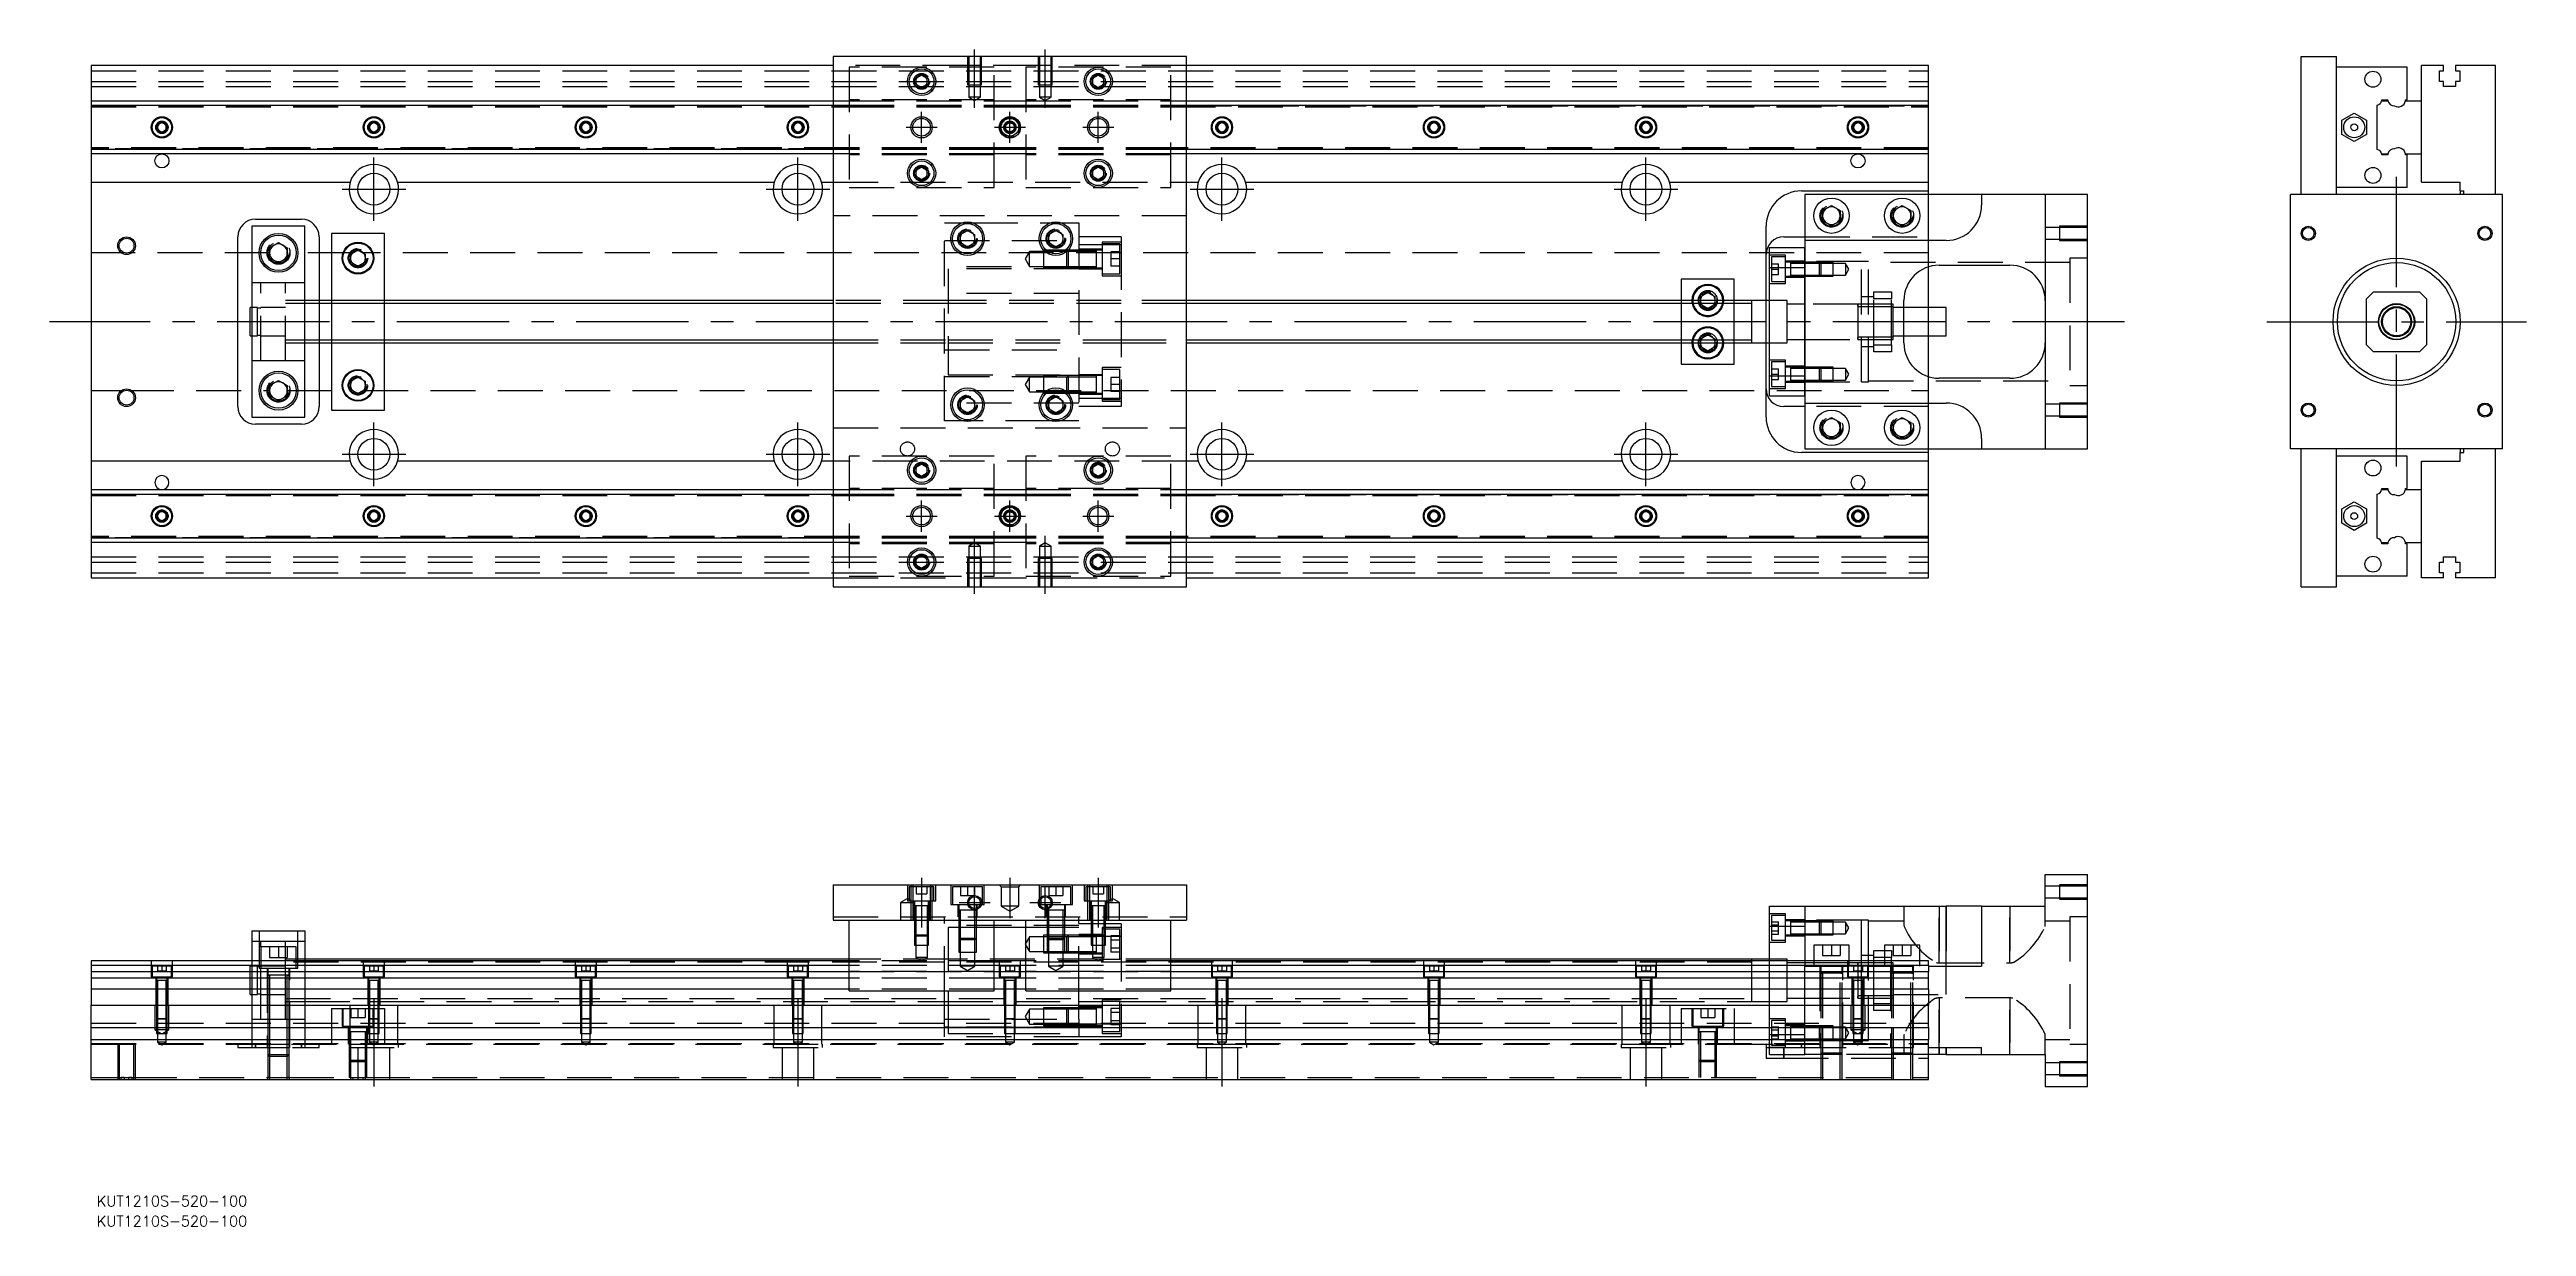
# Model space of a CAD drawing. Header units: millimetres. Extents: x -12 to 689, y -256 to 77.
import ezdxf

# ---------------------------------------------------------------- set-up
doc = ezdxf.new("R2010")
doc.units = ezdxf.units.MM
doc.linetypes.add('CENTER', pattern=[50.8, 31.75, -6.35, 6.35, -6.35])
doc.linetypes.add('DASHED', pattern=[19.05, 12.7, -6.35])
doc.layers.add('CENTER', color=1, linetype='CENTER')
doc.styles.get("Standard").update_dxf_attribs({"font": 'txt.shx', "height": 3, "bigfont": 'bigfont.shx'})

msp = doc.modelspace()

# ---------------------------------------------------------------- texts
at = {"color": 7, "linetype": 'Continuous', "lineweight": -3, "char_height": 3, "attachment_point": 1}
for insert in [(1.59, -247.28), (1.59, -252.97)]:
    msp.add_mtext_dynamic_manual_height_columns('KUT1210S-520-100', width=95.6248, gutter_width=15, heights=[0], dxfattribs=dict(at, insert=insert))

# ---------------------------------------------------------------- linework, layer by layer
at = {"color": 7, "linetype": 'Continuous', "lineweight": -3}
for p, q in [((0, 72.5), (0, 62.5)), ((210, 72.5), (0, 72.5)), ((310, 75), (210, 75)), ((210, 75), (210, -75)), ((310, -75), (310, 75)), ((520, 72.5), (310, 72.5)), ((520, 62.5), (520, 72.5)), ((625.44, 75), (635.44, 75)), ((625.44, 36), (625.44, 75)), ((635.44, 36), (635.44, 75)), ((655.44, 72), (635.44, 72)), ((655.44, 62.8), (655.44, 72)), ((659.44, 62.5), (659.44, 72.5)), ((665.74, 72.5), (659.44, 72.5)), ((664.59, 71), (665.74, 71)), ((664.59, 68), (664.59, 71)), ((665.74, 71), (665.74, 72.5)), ((669.14, 72.5), (669.14, 71)), ((680.44, 72.5), (669.14, 72.5)), ((669.14, 71), (670.29, 71)), ((670.29, 71), (670.29, 68)), ((680.44, 36), (680.44, 72.5)), ((233.5, 68.87), (235, 69.73)), ((233.5, 67.13), (233.5, 68.87)), ((235, 66.27), (233.5, 67.13)), ((235, 69.73), (236.5, 68.87)), ((236.5, 67.13), (235, 66.27)), ((236.5, 68.87), (236.5, 67.13)), ((283.5, 68.87), (285, 69.73)), ((283.5, 67.13), (283.5, 68.87)), ((285, 66.27), (283.5, 67.13)), ((285, 69.73), (286.5, 68.87)), ((286.5, 67.13), (285, 66.27)), ((286.5, 68.87), (286.5, 67.13)), ((665.74, 68), (664.59, 68)), ((665.74, 66.5), (665.74, 68)), ((669.14, 66.5), (665.74, 66.5)), ((669.14, 68), (669.14, 66.5)), ((670.29, 68), (669.14, 68)), ((0, 62.5), (210, 62.5)), ((0, 62.5), (0, 61.25)), ((0, 61.25), (210, 61.25)), ((0, 61.25), (0, 48.75)), ((18.75, 55.72), (20, 56.44)), ((20, 56.44), (21.25, 55.72)), ((78.75, 55.72), (80, 56.44)), ((80, 56.44), (81.25, 55.72)), ((138.75, 55.72), (140, 56.44)), ((140, 56.44), (141.25, 55.72)), ((198.75, 55.72), (200, 56.44)), ((200, 56.44), (201.25, 55.72)), ((310, 62.5), (520, 62.5)), ((310, 61.25), (520, 61.25)), ((318.75, 55.72), (320, 56.44)), ((320, 56.44), (321.25, 55.72)), ((378.75, 55.72), (380, 56.44)), ((380, 56.44), (381.25, 55.72)), ((438.75, 55.72), (440, 56.44)), ((440, 56.44), (441.25, 55.72)), ((498.75, 55.72), (500, 56.44)), ((500, 56.44), (501.25, 55.72)), ((520, 61.25), (520, 62.5)), ((520, 48.75), (520, 61.25)), ((636.94, 57.02), (640.44, 59.04)), ((636.94, 52.98), (636.94, 57.02)), ((640.44, 59.04), (643.94, 57.02)), ((643.94, 57.02), (643.94, 52.98)), ((646.94, 48.75), (646.94, 61.25)), ((648.19, 62.5), (649.96, 62.5)), ((648.23, 62.8), (649.94, 62.8)), ((654.91, 62.5), (659.44, 62.5)), ((654.94, 62.8), (655.44, 62.8)), ((659.44, 47.5), (659.44, 62.5)), ((659.44, 47.5), (659.44, 62.5)), ((18.75, 54.28), (18.75, 55.72)), ((20, 53.56), (18.75, 54.28)), ((21.25, 54.28), (20, 53.56)), ((21.25, 55.72), (21.25, 54.28)), ((78.75, 54.28), (78.75, 55.72)), ((80, 53.56), (78.75, 54.28)), ((81.25, 54.28), (80, 53.56)), ((81.25, 55.72), (81.25, 54.28)), ((138.75, 54.28), (138.75, 55.72)), ((140, 53.56), (138.75, 54.28)), ((141.25, 54.28), (140, 53.56)), ((141.25, 55.72), (141.25, 54.28)), ((198.75, 54.28), (198.75, 55.72)), ((200, 53.56), (198.75, 54.28)), ((201.25, 54.28), (200, 53.56)), ((201.25, 55.72), (201.25, 54.28)), ((318.75, 54.28), (318.75, 55.72)), ((320, 53.56), (318.75, 54.28)), ((321.25, 54.28), (320, 53.56)), ((321.25, 55.72), (321.25, 54.28)), ((378.75, 54.28), (378.75, 55.72)), ((380, 53.56), (378.75, 54.28)), ((381.25, 54.28), (380, 53.56)), ((381.25, 55.72), (381.25, 54.28)), ((438.75, 54.28), (438.75, 55.72)), ((440, 53.56), (438.75, 54.28)), ((441.25, 54.28), (440, 53.56)), ((441.25, 55.72), (441.25, 54.28)), ((498.75, 54.28), (498.75, 55.72)), ((500, 53.56), (498.75, 54.28)), ((501.25, 54.28), (500, 53.56)), ((501.25, 55.72), (501.25, 54.28)), ((640.44, 50.96), (636.94, 52.98)), ((643.94, 52.98), (640.44, 50.96)), ((210, 48.75), (0, 48.75)), ((0, 48.75), (0, 47.5)), ((210, 47.5), (0, 47.5)), ((0, 47.5), (0, 39.5)), ((233.5, 42.87), (235, 43.73)), ((233.5, 41.13), (233.5, 42.87)), ((235, 43.73), (236.5, 42.87)), ((236.5, 42.87), (236.5, 41.13)), ((283.5, 42.87), (285, 43.73)), ((283.5, 41.13), (283.5, 42.87)), ((285, 43.73), (286.5, 42.87)), ((286.5, 42.87), (286.5, 41.13)), ((520, 48.75), (310, 48.75)), ((520, 47.5), (310, 47.5)), ((520, 47.5), (520, 48.75)), ((520, 39.5), (520, 47.5)), ((648.19, 47.5), (649.96, 47.5)), ((649.94, 47.2), (648.23, 47.2)), ((654.91, 47.5), (659.44, 47.5)), ((655.44, 47.2), (654.94, 47.2)), ((655.44, 38), (655.44, 47.2)), ((659.44, 39.5), (659.44, 47.5)), ((0, 39.5), (73.29, 39.5)), ((0, 39.5), (0, -39.5)), ((86.71, 39.5), (193.29, 39.5)), ((206.71, 39.5), (210, 39.5)), ((235, 40.27), (233.5, 41.13)), ((236.5, 41.13), (235, 40.27)), ((285, 40.27), (283.5, 41.13)), ((286.5, 41.13), (285, 40.27)), ((310, 39.5), (313.29, 39.5)), ((326.71, 39.5), (433.29, 39.5)), ((446.71, 39.5), (520, 39.5)), ((484, 37), (520, 37)), ((485, 36), (485, 23)), ((535, 36), (485, 36)), ((520, 37), (520, 39.5)), ((520, 36), (520, 37)), ((535, 36), (535, 33)), ((553, 36), (535, 36)), ((553, 36), (553, -36)), ((565, 36), (553, 36)), ((565, -36), (565, 36)), ((622.44, -36), (622.44, 36)), ((682.44, 36), (622.44, 36)), ((655.44, 38), (635.44, 38)), ((659.44, 39.5), (670.44, 39.5)), ((670.44, 37), (670.44, 39.5)), ((670.44, 37), (671.44, 37)), ((670.44, 37), (670.44, 36)), ((671.44, 36), (671.44, 37)), ((682.44, -36), (682.44, 36)), ((46.5, 29), (59.5, 29)), ((490, 31.44), (492.5, 32.89)), ((490, 28.56), (490, 31.44)), ((492.5, 27.11), (490, 28.56)), ((492.5, 32.89), (495, 31.44)), ((495, 28.56), (492.5, 27.11)), ((495, 31.44), (495, 28.56)), ((510, 31.44), (512.5, 32.89)), ((510, 28.56), (510, 31.44)), ((512.5, 27.11), (510, 28.56)), ((512.5, 32.89), (515, 31.44)), ((515, 28.56), (512.5, 27.11)), ((515, 31.44), (515, 28.56)), ((41.5, -24), (41.5, 24)), ((45.5, 27), (45.5, -27)), ((60.5, 27), (45.5, 27)), ((50.5, 20.94), (53, 22.39)), ((53, 22.39), (55.5, 20.94)), ((60.5, -27), (60.5, 27)), ((64.5, 24), (64.5, 6)), ((68, 25), (68, 6)), ((83, 25), (68, 25)), ((83, 6), (83, 25)), ((246, 24.65), (248, 25.81)), ((246, 22.35), (246, 24.65)), ((248, 21.19), (246, 22.35)), ((248, 25.81), (250, 24.65)), ((250, 22.35), (248, 21.19)), ((250, 24.65), (250, 22.35)), ((271, 24.65), (273, 25.81)), ((271, 22.35), (271, 24.65)), ((273, 21.19), (271, 22.35)), ((273, 25.81), (275, 24.65)), ((275, 22.35), (273, 21.19)), ((275, 24.65), (275, 22.35)), ((474, 6), (474, 27)), ((479, 24), (485, 24)), ((485, 23), (485, 15.33)), ((525, 23), (485, 23)), ((50.5, 18.06), (50.5, 20.94)), ((53, 16.61), (50.5, 18.06)), ((55.5, 18.06), (53, 16.61)), ((55.5, 20.94), (55.5, 18.06)), ((73.5, 19.15), (75.5, 20.31)), ((73.5, 16.85), (73.5, 19.15)), ((75.5, 15.69), (73.5, 16.85)), ((75.5, 20.31), (77.5, 19.15)), ((77.5, 16.85), (75.5, 15.69)), ((77.5, 19.15), (77.5, 16.85)), ((284.5, 15.25), (284.5, 15.25)), ((475, 15.33), (475, 21)), ((475, 21), (485, 21)), ((475, 15.33), (485, 15.33)), ((475, -15.33), (475, 15.33)), ((485, -15.33), (485, 15.33)), ((485, 15.33), (485, -15.33)), ((520, 4), (520, 15.54)), ((523, 16), (543, 16)), ((450, 12), (450, 6)), ((465, 12), (450, 12)), ((455.5, 7.15), (457.5, 8.31)), ((455.5, 6), (455.5, 7.15)), ((457.5, 8.31), (459.5, 7.15)), ((459.5, 7.15), (459.5, 6)), ((465, 6), (465, 12)), ((645.94, 8.5), (643.94, 6.5)), ((645.94, 8.5), (658.94, 8.5)), ((660.94, 6.5), (658.94, 8.5)), ((45, 0), (45, 4)), ((45.5, 4), (45, 4)), ((45, -4), (45, 0)), ((210, 6), (60.5, 6)), ((470, 6), (310, 6)), ((470, 6), (469.99, 6)), ((470, -6), (470, 6)), ((470, 6), (470, 6)), ((475, 6), (470, 6)), ((513, -6), (513, 6)), ((525, 4), (513, 4)), ((525, 0), (525, 4)), ((525, -4), (525, 0)), ((643.94, -6.5), (643.94, 6.5)), ((660.94, 6.5), (660.94, -6.5)), ((45, -4), (45.5, -4)), ((60.5, -6), (210, -6)), ((64.5, -6), (64.5, -24)), ((68, -6), (68, -25)), ((83, -25), (83, -6)), ((310, -6), (470, -6)), ((450, -6), (450, -12)), ((455.5, -7.15), (455.5, -6)), ((459.5, -6), (459.5, -7.15)), ((465, -12), (465, -6)), ((469.99, -6), (470, -6)), ((470, -6), (470, -6)), ((470, -6), (475, -6)), ((474, -27), (474, -6)), ((513, -4), (525, -4)), ((520, -15.54), (520, -4)), ((643.94, -6.5), (645.94, -8.5)), ((658.94, -8.5), (660.94, -6.5)), ((450, -12), (465, -12)), ((457.5, -8.31), (455.5, -7.15)), ((459.5, -7.15), (457.5, -8.31)), ((658.94, -8.5), (645.94, -8.5)), ((50.5, -18.06), (53, -16.61)), ((50.5, -20.94), (50.5, -18.06)), ((53, -22.39), (50.5, -20.94)), ((53, -16.61), (55.5, -18.06)), ((55.5, -20.94), (53, -22.39)), ((55.5, -18.06), (55.5, -20.94)), ((73.5, -16.85), (75.5, -15.69)), ((73.5, -19.15), (73.5, -16.85)), ((75.5, -20.31), (73.5, -19.15)), ((75.5, -15.69), (77.5, -16.85)), ((77.5, -19.15), (75.5, -20.31)), ((77.5, -16.85), (77.5, -19.15)), ((284.5, -15.65), (284.5, -15.25)), ((284.5, -20.25), (284.5, -19.85)), ((475, -15.33), (485, -15.33)), ((475, -21), (475, -15.33)), ((475, -21), (485, -21)), ((485, -15.33), (485, -23)), ((543, -16), (523, -16)), ((45.5, -27), (60.5, -27)), ((68, -25), (83, -25)), ((246, -22.35), (248, -21.19)), ((246, -24.65), (246, -22.35)), ((248, -25.81), (246, -24.65)), ((248, -21.19), (250, -22.35)), ((250, -24.65), (248, -25.81)), ((250, -22.35), (250, -24.65)), ((271, -22.35), (273, -21.19)), ((271, -24.65), (271, -22.35)), ((273, -25.81), (271, -24.65)), ((273, -21.19), (275, -22.35)), ((275, -24.65), (273, -25.81)), ((275, -22.35), (275, -24.65)), ((485, -24), (479, -24)), ((485, -23), (525, -23)), ((485, -23), (485, -36)), ((490, -28.56), (492.5, -27.11)), ((492.5, -27.11), (495, -28.56)), ((510, -28.56), (512.5, -27.11)), ((512.5, -27.11), (515, -28.56)), ((59.5, -29), (46.5, -29)), ((490, -31.44), (490, -28.56)), ((492.5, -32.89), (490, -31.44)), ((495, -31.44), (492.5, -32.89)), ((495, -28.56), (495, -31.44)), ((510, -31.44), (510, -28.56)), ((512.5, -32.89), (510, -31.44)), ((515, -31.44), (512.5, -32.89)), ((515, -28.56), (515, -31.44)), ((535, -33), (535, -36)), ((0, -39.5), (0, -47.5)), ((73.29, -39.5), (0, -39.5)), ((193.29, -39.5), (86.71, -39.5)), ((210, -39.5), (206.71, -39.5)), ((233.5, -41.13), (235, -40.27)), ((233.5, -42.87), (233.5, -41.13)), ((235, -40.27), (236.5, -41.13)), ((236.5, -41.13), (236.5, -42.87)), ((283.5, -41.13), (285, -40.27)), ((283.5, -42.87), (283.5, -41.13)), ((285, -40.27), (286.5, -41.13)), ((286.5, -41.13), (286.5, -42.87)), ((313.29, -39.5), (310, -39.5)), ((433.29, -39.5), (326.71, -39.5)), ((520, -39.5), (446.71, -39.5)), ((520, -37), (484, -37)), ((485, -36), (535, -36)), ((520, -37), (520, -36)), ((520, -39.5), (520, -37)), ((520, -47.5), (520, -39.5)), ((535, -36), (553, -36)), ((553, -36), (565, -36)), ((682.44, -36), (622.44, -36)), ((625.44, -75), (625.44, -36)), ((635.44, -75), (635.44, -36)), ((655.44, -38), (635.44, -38)), ((655.44, -47.2), (655.44, -38)), ((659.44, -47.5), (659.44, -39.5)), ((659.44, -39.5), (670.44, -39.5)), ((670.44, -36), (670.44, -37)), ((670.44, -39.5), (670.44, -37)), ((670.44, -37), (671.44, -37)), ((671.44, -37), (671.44, -36)), ((680.44, -72.5), (680.44, -36)), ((0, -47.5), (210, -47.5)), ((0, -47.5), (0, -48.75)), ((0, -48.75), (210, -48.75)), ((0, -48.75), (0, -61.25)), ((235, -43.73), (233.5, -42.87)), ((236.5, -42.87), (235, -43.73)), ((285, -43.73), (283.5, -42.87)), ((286.5, -42.87), (285, -43.73)), ((310, -47.5), (520, -47.5)), ((310, -48.75), (520, -48.75)), ((520, -48.75), (520, -47.5)), ((520, -61.25), (520, -48.75)), ((646.94, -61.25), (646.94, -48.75)), ((648.19, -47.5), (649.96, -47.5)), ((648.23, -47.2), (649.94, -47.2)), ((654.91, -47.5), (659.44, -47.5)), ((654.94, -47.2), (655.44, -47.2)), ((659.44, -62.5), (659.44, -47.5)), ((659.44, -62.5), (659.44, -47.5)), ((18.75, -54.28), (20, -53.56)), ((18.75, -55.72), (18.75, -54.28)), ((20, -56.44), (18.75, -55.72)), ((20, -53.56), (21.25, -54.28)), ((21.25, -55.72), (20, -56.44)), ((21.25, -54.28), (21.25, -55.72)), ((78.75, -54.28), (80, -53.56)), ((78.75, -55.72), (78.75, -54.28)), ((80, -56.44), (78.75, -55.72)), ((80, -53.56), (81.25, -54.28)), ((81.25, -55.72), (80, -56.44)), ((81.25, -54.28), (81.25, -55.72)), ((138.75, -54.28), (140, -53.56)), ((138.75, -55.72), (138.75, -54.28)), ((140, -56.44), (138.75, -55.72)), ((140, -53.56), (141.25, -54.28)), ((141.25, -55.72), (140, -56.44)), ((141.25, -54.28), (141.25, -55.72)), ((198.75, -54.28), (200, -53.56)), ((198.75, -55.72), (198.75, -54.28)), ((200, -56.44), (198.75, -55.72)), ((200, -53.56), (201.25, -54.28)), ((201.25, -55.72), (200, -56.44)), ((201.25, -54.28), (201.25, -55.72)), ((318.75, -54.28), (320, -53.56)), ((318.75, -55.72), (318.75, -54.28)), ((320, -56.44), (318.75, -55.72)), ((320, -53.56), (321.25, -54.28)), ((321.25, -55.72), (320, -56.44)), ((321.25, -54.28), (321.25, -55.72)), ((378.75, -54.28), (380, -53.56)), ((378.75, -55.72), (378.75, -54.28)), ((380, -56.44), (378.75, -55.72)), ((380, -53.56), (381.25, -54.28)), ((381.25, -55.72), (380, -56.44)), ((381.25, -54.28), (381.25, -55.72)), ((438.75, -54.28), (440, -53.56)), ((438.75, -55.72), (438.75, -54.28)), ((440, -56.44), (438.75, -55.72)), ((440, -53.56), (441.25, -54.28)), ((441.25, -55.72), (440, -56.44)), ((441.25, -54.28), (441.25, -55.72)), ((498.75, -54.28), (500, -53.56)), ((498.75, -55.72), (498.75, -54.28)), ((500, -56.44), (498.75, -55.72)), ((500, -53.56), (501.25, -54.28)), ((501.25, -55.72), (500, -56.44)), ((501.25, -54.28), (501.25, -55.72)), ((636.94, -52.98), (640.44, -50.96)), ((636.94, -57.02), (636.94, -52.98)), ((640.44, -50.96), (643.94, -52.98)), ((643.94, -52.98), (643.94, -57.02)), ((210, -61.25), (0, -61.25)), ((0, -61.25), (0, -62.5)), ((210, -62.5), (0, -62.5)), ((0, -62.5), (0, -72.5)), ((520, -61.25), (310, -61.25)), ((520, -62.5), (310, -62.5)), ((520, -62.5), (520, -61.25)), ((520, -72.5), (520, -62.5)), ((640.44, -59.04), (636.94, -57.02)), ((643.94, -57.02), (640.44, -59.04)), ((648.19, -62.5), (649.96, -62.5)), ((649.94, -62.8), (648.23, -62.8)), ((654.91, -62.5), (659.44, -62.5)), ((655.44, -62.8), (654.94, -62.8)), ((655.44, -72), (655.44, -62.8)), ((659.44, -72.5), (659.44, -62.5)), ((233.5, -67.13), (235, -66.27)), ((233.5, -68.87), (233.5, -67.13)), ((235, -69.73), (233.5, -68.87)), ((235, -66.27), (236.5, -67.13)), ((236.5, -68.87), (235, -69.73)), ((236.5, -67.13), (236.5, -68.87)), ((283.5, -67.13), (285, -66.27)), ((283.5, -68.87), (283.5, -67.13)), ((285, -69.73), (283.5, -68.87)), ((285, -66.27), (286.5, -67.13)), ((286.5, -68.87), (285, -69.73)), ((286.5, -67.13), (286.5, -68.87)), ((664.59, -68), (665.74, -68)), ((664.59, -71), (664.59, -68)), ((665.74, -66.5), (669.14, -66.5)), ((665.74, -68), (665.74, -66.5)), ((669.14, -66.5), (669.14, -68)), ((669.14, -68), (670.29, -68)), ((670.29, -68), (670.29, -71)), ((0, -72.5), (210, -72.5)), ((210, -75), (310, -75)), ((310, -72.5), (520, -72.5)), ((625.44, -75), (635.44, -75)), ((655.44, -72), (635.44, -72)), ((665.74, -72.5), (659.44, -72.5)), ((665.74, -71), (664.59, -71)), ((665.74, -72.5), (665.74, -71)), ((669.14, -71), (669.14, -72.5)), ((670.29, -71), (669.14, -71)), ((680.44, -72.5), (669.14, -72.5)), ((210, -159.35), (210, -169.35)), ((210, -159.35), (310, -159.35)), ((310, -159.35), (310, -169.35)), ((553, -165.35), (553, -156.35)), ((553, -156.35), (565, -156.35)), ((565, -216.35), (565, -156.35)), ((475, -171.02), (475, -165.35)), ((475, -165.35), (485, -165.35)), ((485, -165.35), (525, -165.35)), ((485, -165.35), (485, -180.85)), ((525, -182.35), (525, -165.35)), ((535, -165.35), (525, -165.35)), ((535, -165.35), (535, -182.35)), ((535, -165.35), (553, -165.35)), ((45.5, -172.35), (45.5, -180.85)), ((45.5, -172.35), (60.5, -172.35)), ((60.5, -172.35), (60.5, -180.85)), ((210, -169.35), (310, -169.35)), ((214.5, -189.35), (214.5, -169.35)), ((255.5, -189.35), (255.5, -169.35)), ((264.5, -189.35), (264.5, -169.35)), ((305.5, -189.35), (305.5, -169.35)), ((475, -180.85), (475, -171.02)), ((475, -171.02), (485, -171.02)), ((0, -180.85), (0, -182.1)), ((214.5, -180.85), (0, -180.85)), ((214.5, -182.1), (0, -182.1)), ((0, -182.1), (0, -183.88)), ((214.5, -180.35), (60.5, -180.35)), ((264.5, -180.85), (255.5, -180.85)), ((264.5, -182.1), (255.5, -182.1)), ((470, -180.35), (305.5, -180.35)), ((520, -180.85), (305.5, -180.85)), ((520, -182.1), (305.5, -182.1)), ((470, -180.35), (469.99, -180.35)), ((470, -180.85), (470, -180.35)), ((470, -180.35), (470, -180.35)), ((475, -180.35), (470, -180.35)), ((497.5, -176.35), (487.5, -176.35)), ((487.5, -176.35), (487.5, -180.85)), ((497.5, -180.85), (497.5, -176.35)), ((501, -182.1), (500, -182.1)), ((504.5, -182.1), (501, -182.1)), ((507.5, -182.1), (504.5, -182.1)), ((517.5, -176.35), (507.5, -176.35)), ((507.5, -176.35), (507.5, -180.85)), ((509.5, -182.1), (507.5, -182.1)), ((510, -182.1), (509.5, -182.1)), ((517.5, -180.85), (517.5, -176.35)), ((520, -182.1), (520, -180.85)), ((520, -182.1), (520, -183.88)), ((0, -183.88), (214.5, -183.88)), ((0, -183.88), (0, -185.77)), ((0, -185.77), (0, -188.83)), ((214.5, -185.77), (0, -185.77)), ((214.5, -188.83), (0, -188.83)), ((0, -188.83), (0, -193.35)), ((255.5, -183.88), (264.5, -183.88)), ((264.5, -185.77), (255.5, -185.77)), ((264.5, -188.83), (255.5, -188.83)), ((305.5, -183.88), (520, -183.88)), ((520, -185.77), (305.5, -185.77)), ((520, -188.83), (305.5, -188.83)), ((520, -182.35), (535, -182.35)), ((520, -185.77), (520, -183.88)), ((520, -188.83), (520, -185.77)), ((520, -188.83), (520, -193.35)), ((0, -199.65), (0, -193.35)), ((0, -193.35), (520, -193.35)), ((214.5, -189.35), (255.5, -189.35)), ((264.5, -189.35), (305.5, -189.35)), ((520, -199.65), (520, -193.35)), ((0, -199.65), (520, -199.65)), ((0, -203.05), (0, -199.65)), ((0, -214.35), (0, -203.05)), ((0, -203.05), (520, -203.05)), ((520, -199.65), (520, -203.05)), ((520, -214.35), (520, -203.05)), ((520, -205.35), (535, -205.35)), ((525, -207.35), (520, -207.35)), ((525, -207.35), (525, -205.35)), ((525, -207.35), (535, -207.35)), ((535, -207.35), (535, -205.35)), ((535, -207.35), (553, -207.35)), ((553, -207.35), (553, -216.35)), ((0, -214.35), (520, -214.35)), ((553, -216.35), (565, -216.35))]:
    msp.add_line(p, q, dxfattribs=at)
at = {"color": 3, "linetype": 'DASHED', "lineweight": -3}
for p, q in [((0, 71), (520, 71)), ((248, 72.5), (210, 72.5)), ((255.5, 72), (214.5, 72)), ((214.5, 72), (214.5, 38)), ((248, 75), (248, 67)), ((252, 72.5), (248, 72.5)), ((248.35, 75), (248.35, 67)), ((251.65, 67), (251.65, 75)), ((252, 67), (252, 75)), ((268, 72.5), (252, 72.5)), ((255.5, 38), (255.5, 72)), ((305.5, 72), (264.5, 72)), ((264.5, 72), (264.5, 38)), ((268, 75), (268, 67)), ((272, 72.5), (268, 72.5)), ((268.35, 75), (268.35, 67)), ((271.65, 67), (271.65, 75)), ((272, 67), (272, 75)), ((310, 72.5), (272, 72.5)), ((305.5, 38), (305.5, 72)), ((0, 68), (520, 68)), ((0, 66.5), (520, 66.5)), ((233, 68), (233.02, 68.3)), ((248, 67), (252, 67)), ((248.35, 67), (248.35, 63.5)), ((251.65, 63.5), (248.35, 63.5)), ((248.35, 63.5), (250, 62.55)), ((250, 62.55), (251.65, 63.5)), ((251.65, 63.5), (251.65, 67)), ((268, 67), (272, 67)), ((268.35, 67), (268.35, 63.5)), ((271.65, 63.5), (268.35, 63.5)), ((268.35, 63.5), (270, 62.55)), ((270, 62.55), (271.65, 63.5)), ((271.65, 63.5), (271.65, 67)), ((286.97, 68.33), (287, 68)), ((0, 61.11), (210, 61.11)), ((0, 61.1), (214.5, 61.1)), ((0, 60.8), (214.5, 60.8)), ((210, 62.5), (214.5, 62.5)), ((210, 61.25), (214.5, 61.25)), ((210, 61.11), (214.5, 61.11)), ((255.5, 62.8), (214.5, 62.8)), ((214.5, 62.5), (255.5, 62.5)), ((214.5, 61.25), (255.5, 61.25)), ((214.5, 61.11), (255.5, 61.11)), ((214.5, 61.1), (255.5, 61.1)), ((214.5, 60.8), (255.5, 60.8)), ((255.5, 62.5), (264.5, 62.5)), ((255.5, 61.25), (264.5, 61.25)), ((255.5, 61.11), (264.5, 61.11)), ((255.5, 61.1), (264.5, 61.1)), ((255.5, 60.8), (264.5, 60.8)), ((258.75, 55.72), (260, 56.44)), ((260, 56.44), (261.25, 55.72)), ((305.5, 62.8), (264.5, 62.8)), ((264.5, 62.5), (305.5, 62.5)), ((264.5, 61.25), (305.5, 61.25)), ((264.5, 61.11), (305.5, 61.11)), ((264.5, 61.1), (305.5, 61.1)), ((264.5, 60.8), (305.5, 60.8)), ((305.5, 62.5), (310, 62.5)), ((305.5, 61.25), (310, 61.25)), ((305.5, 61.11), (310, 61.11)), ((305.5, 61.1), (520, 61.1)), ((305.5, 60.8), (520, 60.8)), ((310, 61.11), (520, 61.11)), ((214.5, 49.2), (0, 49.2)), ((18.5, 55), (18.52, 55.25)), ((81.48, 55.26), (81.5, 55)), ((138.5, 55), (138.52, 55.25)), ((198.5, 55), (198.52, 55.25)), ((255.5, 49.2), (214.5, 49.2)), ((264.5, 49.2), (255.5, 49.2)), ((258.75, 54.28), (258.75, 55.72)), ((260, 53.56), (258.75, 54.28)), ((261.25, 54.28), (260, 53.56)), ((261.25, 55.72), (261.25, 54.28)), ((261.48, 55.26), (261.5, 55)), ((305.5, 49.2), (264.5, 49.2)), ((520, 49.2), (305.5, 49.2)), ((321.48, 55.26), (321.5, 55)), ((381.48, 55.26), (381.5, 55)), ((438.5, 55), (438.52, 55.25)), ((498.5, 55), (498.52, 55.25)), ((214.5, 48.9), (0, 48.9)), ((210, 48.89), (0, 48.89)), ((214.5, 48.89), (210, 48.89)), ((214.5, 48.75), (210, 48.75)), ((214.5, 47.5), (210, 47.5)), ((255.5, 48.9), (214.5, 48.9)), ((255.5, 48.89), (214.5, 48.89)), ((255.5, 48.75), (214.5, 48.75)), ((255.5, 47.5), (214.5, 47.5)), ((255.5, 47.2), (214.5, 47.2)), ((236.97, 42.33), (237, 42)), ((264.5, 48.9), (255.5, 48.9)), ((264.5, 48.89), (255.5, 48.89)), ((264.5, 48.75), (255.5, 48.75)), ((264.5, 47.5), (255.5, 47.5)), ((305.5, 48.9), (264.5, 48.9)), ((305.5, 48.89), (264.5, 48.89)), ((305.5, 48.75), (264.5, 48.75)), ((305.5, 47.5), (264.5, 47.5)), ((305.5, 47.2), (264.5, 47.2)), ((283, 42), (283.03, 42.35)), ((520, 48.9), (305.5, 48.9)), ((310, 48.89), (305.5, 48.89)), ((310, 48.75), (305.5, 48.75)), ((310, 47.5), (305.5, 47.5)), ((520, 48.89), (310, 48.89)), ((210, 39.5), (310, 39.5)), ((214.5, 38), (255.5, 38)), ((264.5, 38), (305.5, 38)), ((520, 24), (520, 36)), ((310, 30), (210, 30)), ((495.48, 30.36), (495.5, 30)), ((509.5, 30), (509.52, 30.35)), ((241.5, -28), (241.5, 28)), ((241.5, 28), (246.48, 28)), ((241.5, 23), (279.5, 23)), ((245.5, 23.5), (245.52, 23.8)), ((246.48, 28), (249.52, 28)), ((249.52, 28), (271.48, 28)), ((271.48, 28), (274.52, 28)), ((274.52, 28), (279.5, 28)), ((275.48, 23.79), (275.5, 23.5)), ((279.5, 28), (279.5, -28)), ((291.5, 24), (279.5, 24)), ((291.5, 21.75), (279.5, 21.75)), ((286.1, 22.5), (286.1, 13)), ((291.5, 22.5), (286.1, 22.5)), ((291.1, 22), (286.1, 22)), ((291.1, 13.5), (291.1, 22)), ((291.5, 24), (291.5, 21.75)), ((291.5, 21.75), (291.5, -21.75)), ((485, 24), (520, 24)), ((520, 23), (520, 24)), ((520, 15.54), (520, 23)), ((557, 26.65), (553, 26.65)), ((553, 23.35), (557, 23.35)), ((557, 27), (557, 23)), ((565, 27), (557, 27)), ((565, 26.65), (557, 26.65)), ((557, 23.35), (565, 23.35)), ((557, 23), (565, 23)), ((9.36, 19.5), (0, 19.5)), ((50.5, 19.5), (10.64, 19.5)), ((50, 19.5), (50.02, 19.85)), ((74.03, 19.5), (55.5, 19.5)), ((73, 18), (73.01, 18.25)), ((520, 19.5), (76.97, 19.5)), ((279.5, 15.5), (241.5, 15.5)), ((242.5, 15), (242.5, -15)), ((279.5, 15), (242.5, 15)), ((265.5, 19.85), (264.29, 17.75)), ((264.29, 17.75), (265.5, 15.65)), ((265.5, 15.65), (265.5, 19.85)), ((269.5, 19.85), (265.5, 19.85)), ((265.5, 15.65), (269.5, 15.65)), ((269.5, 20.25), (269.5, 15.25)), ((269.53, 20.25), (269.5, 20.25)), ((276.1, 19.85), (269.5, 19.85)), ((269.5, 15.65), (276.1, 15.65)), ((269.5, 15.25), (276.5, 15.25)), ((270.26, 20.25), (269.53, 20.25)), ((275.74, 20.25), (270.26, 20.25)), ((276.47, 20.25), (275.74, 20.25)), ((276.5, 20.25), (276.1, 19.85)), ((276.1, 15.65), (276.1, 19.85)), ((279.5, 19.85), (276.1, 19.85)), ((276.1, 15.65), (279.5, 15.65)), ((276.1, 15.65), (276.5, 15.25)), ((276.5, 20.25), (276.47, 20.25)), ((276.5, 20.25), (276.5, 15.25)), ((279.5, 20.25), (276.5, 20.25)), ((279.5, 20.25), (276.5, 20.25)), ((276.5, 15.25), (279.5, 15.25)), ((276.5, 15.25), (279.5, 15.25)), ((286.1, 20.5), (279.5, 20.5)), ((284.5, 20.25), (279.5, 20.25)), ((284.5, 19.85), (279.5, 19.85)), ((279.5, 15.65), (284.5, 15.65)), ((279.5, 15.25), (284.5, 15.25)), ((279.5, 15), (286.1, 15)), ((284.5, 20.25), (284.49, 20.25)), ((284.49, 15.25), (284.5, 15.25)), ((284.5, 20), (284.5, 20.25)), ((286.1, 20.25), (284.5, 20.25)), ((284.5, 20.25), (284.5, 20.25)), ((284.5, 15.51), (284.5, 20)), ((284.5, 15.25), (284.5, 15.51)), ((284.5, 15.25), (286.1, 15.25)), ((284.5, 15.25), (284.5, 15.25)), ((288.6, 19.75), (288.6, 17.75)), ((291.1, 19.75), (288.6, 19.75)), ((291.1, 17.75), (288.6, 17.75)), ((288.6, 17.75), (288.6, 15.75)), ((291.1, 15.75), (288.6, 15.75)), ((479.5, 18.85), (475, 18.85)), ((475.5, 18.35), (475.5, 11.35)), ((479.5, 18.35), (475.5, 18.35)), ((475.5, 16.35), (477.5, 16.35)), ((475.5, 14.85), (477.5, 14.85)), ((477.5, 14.85), (477.5, 16.35)), ((477.5, 13.35), (477.5, 14.85)), ((479.5, 10.85), (479.5, 18.85)), ((485, 17.1), (479.5, 17.1)), ((480.9, 16.85), (479.5, 16.85)), ((480.9, 16.85), (480.89, 16.85)), ((480.9, 16.85), (480.9, 16.63)), ((480.9, 16.63), (480.9, 16.85)), ((485, 16.85), (480.9, 16.85)), ((480.9, 16.85), (480.9, 16.85)), ((480.9, 16.63), (480.9, 13.07)), ((485, 16.5), (480.9, 16.5)), ((485, 15.33), (485, 21)), ((501, 17), (485, 17)), ((489.15, 16.85), (485, 16.85)), ((489.15, 16.85), (485, 16.85)), ((489.5, 16.5), (485, 16.5)), ((489.15, 12.85), (489.15, 16.85)), ((493, 16.85), (489.15, 16.85)), ((489.5, 16.5), (489.15, 16.85)), ((489.5, 16.5), (489.5, 13.2)), ((493, 16.5), (489.5, 16.5)), ((493, 12.85), (493, 16.85)), ((496.5, 16.5), (493, 16.5)), ((496.5, 16.5), (496.5, 13.2)), ((497.45, 14.85), (496.5, 16.5)), ((496.5, 13.2), (497.45, 14.85)), ((501, -17), (501, 17)), ((503, 17), (501, 17)), ((503, -17), (503, 17)), ((560, 16.75), (503, 16.75)), ((520, 15.54), (520, 15.54)), ((560, 18), (560, -18)), ((565, 18), (560, 18)), ((48, 11), (45.5, 11)), ((48, -11), (48, 11)), ((55, 11), (48, 11)), ((55, -11), (55, 11)), ((60.5, 11), (55, 11)), ((279.5, 8), (241.5, 8)), ((286.1, 13.5), (291.1, 13.5)), ((286.1, 13), (291.5, 13)), ((475, 10.85), (479.5, 10.85)), ((475.5, 13.35), (477.5, 13.35)), ((475.5, 11.35), (479.5, 11.35)), ((479.5, 12.85), (480.9, 12.85)), ((479.5, 12.6), (485, 12.6)), ((480.89, 12.85), (480.9, 12.85)), ((480.9, 13.2), (485, 13.2)), ((480.9, 13.07), (480.9, 12.85)), ((480.9, 12.85), (480.9, 13.07)), ((480.9, 12.85), (485, 12.85)), ((480.9, 12.85), (480.9, 12.85)), ((485, 13.2), (489.5, 13.2)), ((485, 12.85), (489.15, 12.85)), ((485, 12.85), (489.15, 12.85)), ((489.15, 12.85), (489.5, 13.2)), ((489.15, 12.85), (493, 12.85)), ((489.5, 13.2), (493, 13.2)), ((493, 13.2), (496.5, 13.2)), ((504.5, 8.5), (509.5, 8.5)), ((504.5, 6.5), (504.5, 8.5)), ((509.5, 8.5), (509.5, 6.5)), ((47.1, 4), (45.5, 4)), ((47.1, 0), (47.1, 4)), ((48, 3.8), (47.1, 3.8)), ((47.1, -4), (47.1, 0)), ((55, 4), (48, 4)), ((60.5, 6), (55, 6)), ((60.5, 5.12), (55, 5.12)), ((64.5, 6), (64.5, 5.12)), ((64.5, 5.12), (64.5, -5.12)), ((68, 6), (68, 5.12)), ((68, 5.12), (68, -5.12)), ((83, 5.12), (83, 6)), ((83, -5.12), (83, 5.12)), ((242.5, 6), (210, 6)), ((242.5, 5.12), (210, 5.12)), ((291.5, 6), (242.5, 6)), ((291.5, 5.12), (242.5, 5.12)), ((310, 6), (291.5, 6)), ((310, 5.12), (291.5, 5.12)), ((450, 6), (450, 5.12)), ((450, 5.12), (450, -5.12)), ((455.5, 5.12), (455.5, 6)), ((455.5, 4.85), (455.5, 5.12)), ((457.5, 3.69), (455.5, 4.85)), ((459.5, 4.85), (457.5, 3.69)), ((459.5, 6), (459.5, 5.12)), ((459.5, 5.12), (459.5, 4.85)), ((459.98, 6.29), (460, 6)), ((465, 5.12), (465, 6)), ((465, -5.12), (465, 5.12)), ((474, -6), (474, 6)), ((480, 6), (475, 6)), ((480, 0), (480, 6)), ((485, 5), (480, 5)), ((480, -6), (480, 0)), ((500, 5), (485, 5)), ((509.5, 5), (499.99, 5)), ((500, 4.44), (500, 5)), ((500, 5), (500, 4.44)), ((500, 4.44), (500, -4.44)), ((509.5, 4.25), (500, 4.25)), ((504.5, 7), (501, 7)), ((509.5, 6.5), (504.5, 6.5)), ((504.5, -6.5), (504.5, 6.5)), ((509.5, -6.5), (509.5, 6.5)), ((510, 5), (509.5, 5)), ((510, 4.25), (509.5, 4.25)), ((510, 0), (510, 5)), ((513, 4), (510, 4)), ((510, -5), (510, 0)), ((520, -4), (520, 4)), ((45.5, -4), (47.1, -4)), ((47.1, -3.8), (48, -3.8)), ((48, -4), (55, -4)), ((55, -5.12), (60.5, -5.12)), ((55, -6), (60.5, -6)), ((64.5, -5.12), (64.5, -6)), ((68, -5.12), (68, -6)), ((83, -6), (83, -5.12)), ((210, -5.12), (242.5, -5.12)), ((210, -6), (242.5, -6)), ((242.5, -5.12), (291.5, -5.12)), ((242.5, -6), (291.5, -6)), ((291.5, -5.12), (310, -5.12)), ((291.5, -6), (310, -6)), ((450, -5.12), (450, -6)), ((455.5, -4.85), (457.5, -3.69)), ((455.5, -5.12), (455.5, -4.85)), ((455.5, -6), (455.5, -5.12)), ((457.5, -3.69), (459.5, -4.85)), ((459.5, -4.85), (459.5, -5.12)), ((459.5, -5.12), (459.5, -6)), ((459.98, -5.71), (460, -6)), ((465, -6), (465, -5.12)), ((470, -6), (470, -6)), ((475, -6), (480, -6)), ((480, -5), (485, -5)), ((485, -5), (500, -5)), ((499.99, -5), (509.5, -5)), ((500, -4.25), (509.5, -4.25)), ((500, -5), (500, -4.44)), ((500, -4.44), (500, -5)), ((500, -5), (500, -5)), ((501, -7), (504.5, -7)), ((504.5, -6.5), (509.5, -6.5)), ((504.5, -8.5), (504.5, -6.5)), ((509.5, -4.25), (510, -4.25)), ((509.5, -5), (510, -5)), ((509.5, -6.5), (509.5, -8.5)), ((510, -4), (513, -4)), ((45.5, -11), (48, -11)), ((48, -11), (55, -11)), ((55, -11), (60.5, -11)), ((241.5, -8), (279.5, -8)), ((286.1, -13), (286.1, -22.5)), ((291.5, -13), (286.1, -13)), ((291.1, -13.5), (286.1, -13.5)), ((291.1, -22), (291.1, -13.5)), ((479.5, -10.85), (475, -10.85)), ((475.5, -11.35), (475.5, -18.35)), ((479.5, -11.35), (475.5, -11.35)), ((475.5, -13.35), (477.5, -13.35)), ((477.5, -14.85), (477.5, -13.35)), ((479.5, -18.85), (479.5, -10.85)), ((485, -12.6), (479.5, -12.6)), ((480.9, -12.85), (479.5, -12.85)), ((480.9, -12.85), (480.89, -12.85)), ((480.9, -12.85), (480.9, -13.07)), ((480.9, -12.85), (480.9, -12.85)), ((485, -12.85), (480.9, -12.85)), ((480.9, -13.07), (480.9, -16.63)), ((485, -13.2), (480.9, -13.2)), ((489.15, -12.85), (485, -12.85)), ((489.15, -12.85), (485, -12.85)), ((489.5, -13.2), (485, -13.2)), ((489.15, -16.85), (489.15, -12.85)), ((493, -12.85), (489.15, -12.85)), ((489.5, -13.2), (489.15, -12.85)), ((489.5, -13.2), (489.5, -16.5)), ((493, -13.2), (489.5, -13.2)), ((493, -16.85), (493, -12.85)), ((496.5, -13.2), (493, -13.2)), ((496.5, -13.2), (496.5, -16.5)), ((497.45, -14.85), (496.5, -13.2)), ((509.5, -8.5), (504.5, -8.5)), ((0, -19.5), (9.36, -19.5)), ((10.64, -19.5), (50.5, -19.5)), ((55.5, -19.5), (74.03, -19.5)), ((55.98, -19.14), (56, -19.5)), ((76.97, -19.5), (520, -19.5)), ((77.98, -17.71), (78, -18)), ((241.5, -15.5), (279.5, -15.5)), ((242.5, -15), (279.5, -15)), ((265.5, -15.65), (264.29, -17.75)), ((264.29, -17.75), (265.5, -19.85)), ((265.5, -19.85), (265.5, -15.65)), ((269.5, -15.65), (265.5, -15.65)), ((265.5, -19.85), (269.5, -19.85)), ((269.5, -15.25), (269.5, -20.25)), ((276.5, -15.25), (269.5, -15.25)), ((276.1, -15.65), (269.5, -15.65)), ((269.5, -19.85), (276.1, -19.85)), ((269.5, -20.25), (269.53, -20.25)), ((269.53, -20.25), (270.26, -20.25)), ((270.26, -20.25), (275.74, -20.25)), ((275.74, -20.25), (276.47, -20.25)), ((276.5, -15.25), (276.1, -15.65)), ((276.1, -19.85), (276.1, -15.65)), ((279.5, -15.65), (276.1, -15.65)), ((276.1, -19.85), (279.5, -19.85)), ((276.1, -19.85), (276.5, -20.25)), ((276.47, -20.25), (276.5, -20.25)), ((276.5, -15.25), (276.5, -20.25)), ((279.5, -15.25), (276.5, -15.25)), ((279.5, -15.25), (276.5, -15.25)), ((276.5, -20.25), (279.5, -20.25)), ((276.5, -20.25), (279.5, -20.25)), ((286.1, -15), (279.5, -15)), ((284.5, -15.25), (279.5, -15.25)), ((284.5, -15.65), (279.5, -15.65)), ((279.5, -19.85), (284.5, -19.85)), ((279.5, -20.25), (284.5, -20.25)), ((279.5, -20.5), (286.1, -20.5)), ((284.5, -15.25), (284.49, -15.25)), ((284.49, -20.25), (284.5, -20.25)), ((284.5, -15.51), (284.5, -15.25)), ((284.5, -15.25), (284.5, -15.25)), ((286.1, -15.25), (284.5, -15.25)), ((284.5, -20), (284.5, -15.51)), ((284.5, -20.25), (284.5, -20)), ((284.5, -20.25), (284.5, -20.25)), ((284.5, -20.25), (286.1, -20.25)), ((288.6, -15.75), (288.6, -17.75)), ((291.1, -15.75), (288.6, -15.75)), ((288.6, -17.75), (288.6, -19.75)), ((291.1, -17.75), (288.6, -17.75)), ((291.1, -19.75), (288.6, -19.75)), ((475, -18.85), (479.5, -18.85)), ((475.5, -14.85), (477.5, -14.85)), ((475.5, -16.35), (477.5, -16.35)), ((475.5, -18.35), (479.5, -18.35)), ((477.5, -16.35), (477.5, -14.85)), ((479.5, -16.85), (480.9, -16.85)), ((479.5, -17.1), (485, -17.1)), ((480.89, -16.85), (480.9, -16.85)), ((480.9, -16.5), (485, -16.5)), ((480.9, -16.63), (480.9, -16.85)), ((480.9, -16.85), (480.9, -16.85)), ((480.9, -16.85), (485, -16.85)), ((485, -21), (485, -15.33)), ((485, -16.5), (489.5, -16.5)), ((485, -16.85), (489.15, -16.85)), ((485, -16.85), (489.15, -16.85)), ((485, -17), (501, -17)), ((489.15, -16.85), (489.5, -16.5)), ((489.15, -16.85), (493, -16.85)), ((489.5, -16.5), (493, -16.5)), ((493, -16.5), (496.5, -16.5)), ((496.5, -16.5), (497.45, -14.85)), ((501, -17), (503, -17)), ((503, -16.75), (560, -16.75)), ((520, -23), (520, -15.54)), ((520, -15.54), (520, -15.54)), ((560, -18), (565, -18)), ((279.5, -23), (241.5, -23)), ((246.48, -28), (241.5, -28)), ((245.5, -23.5), (245.52, -23.2)), ((249.52, -28), (246.48, -28)), ((271.48, -28), (249.52, -28)), ((274.52, -28), (271.48, -28)), ((279.5, -28), (274.52, -28)), ((275.48, -23.21), (275.5, -23.5)), ((291.5, -21.75), (279.5, -21.75)), ((291.5, -24), (279.5, -24)), ((286.1, -22), (291.1, -22)), ((286.1, -22.5), (291.5, -22.5)), ((291.5, -21.75), (291.5, -24)), ((520, -24), (485, -24)), ((520, -24), (520, -23)), ((520, -36), (520, -24)), ((557, -23.35), (553, -23.35)), ((553, -26.65), (557, -26.65)), ((557, -23), (557, -27)), ((565, -23), (557, -23)), ((565, -23.35), (557, -23.35)), ((557, -26.65), (565, -26.65)), ((557, -27), (565, -27)), ((210, -30), (310, -30)), ((489.5, -30), (489.52, -29.65)), ((509.5, -30), (509.52, -29.65)), ((310, -39.5), (210, -39.5)), ((214.5, -38), (214.5, -72)), ((255.5, -38), (214.5, -38)), ((236.97, -41.67), (237, -42)), ((255.5, -72), (255.5, -38)), ((305.5, -38), (264.5, -38)), ((264.5, -38), (264.5, -72)), ((286.97, -41.67), (287, -42)), ((305.5, -72), (305.5, -38)), ((0, -48.89), (210, -48.89)), ((0, -48.9), (214.5, -48.9)), ((210, -47.5), (214.5, -47.5)), ((210, -48.75), (214.5, -48.75)), ((210, -48.89), (214.5, -48.89)), ((255.5, -47.2), (214.5, -47.2)), ((214.5, -47.5), (255.5, -47.5)), ((214.5, -48.75), (255.5, -48.75)), ((214.5, -48.89), (255.5, -48.89)), ((214.5, -48.9), (255.5, -48.9)), ((255.5, -47.5), (264.5, -47.5)), ((255.5, -48.75), (264.5, -48.75)), ((255.5, -48.89), (264.5, -48.89)), ((255.5, -48.9), (264.5, -48.9)), ((305.5, -47.2), (264.5, -47.2)), ((264.5, -47.5), (305.5, -47.5)), ((264.5, -48.75), (305.5, -48.75)), ((264.5, -48.89), (305.5, -48.89)), ((264.5, -48.9), (305.5, -48.9)), ((305.5, -47.5), (310, -47.5)), ((305.5, -48.75), (310, -48.75)), ((305.5, -48.89), (310, -48.89)), ((305.5, -48.9), (520, -48.9)), ((310, -48.89), (520, -48.89)), ((0, -49.2), (214.5, -49.2)), ((21.48, -54.74), (21.5, -55)), ((81.48, -54.74), (81.5, -55)), ((138.5, -55), (138.52, -54.75)), ((198.5, -55), (198.52, -54.75)), ((214.5, -49.2), (255.5, -49.2)), ((255.5, -49.2), (264.5, -49.2)), ((258.5, -55), (258.52, -54.75)), ((258.75, -54.28), (260, -53.56)), ((258.75, -55.72), (258.75, -54.28)), ((260, -56.44), (258.75, -55.72)), ((260, -53.56), (261.25, -54.28)), ((261.25, -55.72), (260, -56.44)), ((261.25, -54.28), (261.25, -55.72)), ((264.5, -49.2), (305.5, -49.2)), ((305.5, -49.2), (520, -49.2)), ((321.48, -54.74), (321.5, -55)), ((381.48, -54.74), (381.5, -55)), ((438.5, -55), (438.52, -54.75)), ((501.48, -54.74), (501.5, -55)), ((214.5, -60.8), (0, -60.8)), ((214.5, -61.1), (0, -61.1)), ((210, -61.11), (0, -61.11)), ((214.5, -61.11), (210, -61.11)), ((214.5, -61.25), (210, -61.25)), ((214.5, -62.5), (210, -62.5)), ((255.5, -60.8), (214.5, -60.8)), ((255.5, -61.1), (214.5, -61.1)), ((255.5, -61.11), (214.5, -61.11)), ((255.5, -61.25), (214.5, -61.25)), ((255.5, -62.5), (214.5, -62.5)), ((255.5, -62.8), (214.5, -62.8)), ((250, -62.55), (248.35, -63.5)), ((251.65, -63.5), (250, -62.55)), ((264.5, -60.8), (255.5, -60.8)), ((264.5, -61.1), (255.5, -61.1)), ((264.5, -61.11), (255.5, -61.11)), ((264.5, -61.25), (255.5, -61.25)), ((264.5, -62.5), (255.5, -62.5)), ((305.5, -60.8), (264.5, -60.8)), ((305.5, -61.1), (264.5, -61.1)), ((305.5, -61.11), (264.5, -61.11)), ((305.5, -61.25), (264.5, -61.25)), ((305.5, -62.5), (264.5, -62.5)), ((305.5, -62.8), (264.5, -62.8)), ((270, -62.55), (268.35, -63.5)), ((271.65, -63.5), (270, -62.55)), ((520, -60.8), (305.5, -60.8)), ((520, -61.1), (305.5, -61.1)), ((310, -61.11), (305.5, -61.11)), ((310, -61.25), (305.5, -61.25)), ((310, -62.5), (305.5, -62.5)), ((520, -61.11), (310, -61.11)), ((0, -66.5), (520, -66.5)), ((0, -68), (520, -68)), ((236.97, -67.67), (237, -68)), ((252, -67), (248, -67)), ((248, -67), (248, -75)), ((248.35, -63.5), (250, -63.5)), ((248.35, -63.5), (248.35, -67)), ((248.35, -67), (248.35, -75)), ((250, -63.5), (251.65, -63.5)), ((251.65, -67), (251.65, -63.5)), ((251.65, -75), (251.65, -67)), ((252, -75), (252, -67)), ((272, -67), (268, -67)), ((268, -67), (268, -75)), ((268.35, -63.5), (270, -63.5)), ((268.35, -63.5), (268.35, -67)), ((268.35, -67), (268.35, -75)), ((270, -63.5), (271.65, -63.5)), ((271.65, -67), (271.65, -63.5)), ((271.65, -75), (271.65, -67)), ((272, -75), (272, -67)), ((283, -68), (283.02, -67.7)), ((0, -71), (520, -71)), ((210, -72.5), (248, -72.5)), ((214.5, -72), (255.5, -72)), ((248, -72.5), (252, -72.5)), ((252, -72.5), (268, -72.5)), ((264.5, -72), (305.5, -72)), ((268, -72.5), (272, -72.5)), ((272, -72.5), (310, -72.5)), ((231, -159.35), (231, -163.85)), ((238.5, -159.85), (231.5, -159.85)), ((231.5, -159.85), (231.5, -163.85)), ((232, -159.35), (232, -159.85)), ((232, -159.85), (232, -163.85)), ((232.5, -159.35), (232.5, -169.35)), ((233.5, -159.85), (233.5, -161.85)), ((235, -159.85), (235, -161.85)), ((236.5, -159.85), (236.5, -161.85)), ((237.5, -169.35), (237.5, -159.35)), ((238, -159.85), (238, -159.35)), ((238, -163.85), (238, -159.85)), ((238.5, -163.85), (238.5, -159.85)), ((239, -163.85), (239, -159.35)), ((243.25, -159.35), (243.25, -164.85)), ((252.25, -159.85), (243.75, -159.85)), ((243.75, -159.85), (243.75, -164.85)), ((246, -159.85), (246, -162.35)), ((248, -159.85), (248, -162.35)), ((250, -159.85), (250, -162.35)), ((252.25, -164.85), (252.25, -159.85)), ((252.75, -164.85), (252.75, -159.35)), ((257.5, -159.85), (257, -159.35)), ((257.5, -159.85), (257.5, -165.35)), ((257.5, -159.85), (262.5, -159.85)), ((262.5, -159.85), (263, -159.35)), ((262.5, -165.35), (262.5, -159.85)), ((268.25, -159.35), (268.25, -164.85)), ((277.25, -159.85), (268.75, -159.85)), ((268.75, -159.85), (268.75, -162.79)), ((271, -159.85), (271, -162.35)), ((273, -159.85), (273, -162.35)), ((275, -159.85), (275, -162.35)), ((277.25, -164.85), (277.25, -159.85)), ((277.75, -164.85), (277.75, -159.35)), ((281, -159.35), (281, -163.85)), ((288.5, -159.85), (281.5, -159.85)), ((281.5, -159.85), (281.5, -163.85)), ((282, -159.35), (282, -159.85)), ((282, -159.85), (282, -163.85)), ((282.5, -159.35), (282.5, -169.35)), ((283.5, -159.85), (283.5, -161.85)), ((285, -159.85), (285, -161.85)), ((286.5, -159.85), (286.5, -161.85)), ((287.5, -169.35), (287.5, -159.35)), ((288, -159.85), (288, -159.35)), ((288, -163.85), (288, -159.85)), ((288.5, -163.85), (288.5, -159.85)), ((289, -163.85), (289, -159.35)), ((557, -159.7), (553, -159.7)), ((557, -159.35), (557, -163.35)), ((565, -159.35), (557, -159.35)), ((565, -159.7), (557, -159.7)), ((231, -163.2), (229, -164.35)), ((229, -164.35), (233, -164.35)), ((229, -164.35), (229, -169.35)), ((233, -164.35), (231, -163.2)), ((231, -163.85), (239, -163.85)), ((232, -163.85), (232, -169.35)), ((232.75, -163.85), (232.75, -169.35)), ((233, -163.85), (233, -165.25)), ((233, -165.24), (233, -165.25)), ((233.22, -165.25), (233, -165.25)), ((233, -165.25), (233, -169.35)), ((233, -165.25), (233, -165.25)), ((236.78, -165.25), (233.22, -165.25)), ((233.35, -165.25), (233.35, -169.35)), ((233.5, -161.85), (235, -161.85)), ((235, -161.85), (236.5, -161.85)), ((236.65, -169.35), (236.65, -165.25)), ((237, -165.25), (236.78, -165.25)), ((237, -165.25), (237, -163.85)), ((237, -165.25), (237, -165.24)), ((237, -169.35), (237, -165.25)), ((237, -165.25), (237, -165.25)), ((237.25, -169.35), (237.25, -163.85)), ((238, -169.35), (238, -163.85)), ((243.25, -164.85), (252.75, -164.85)), ((245.25, -164.85), (245.25, -168.35)), ((245.5, -164.85), (245.5, -166.45)), ((245.5, -166.44), (245.5, -166.45)), ((245.5, -166.45), (245.76, -166.45)), ((245.76, -166.45), (245.5, -166.45)), ((245.5, -166.45), (245.5, -166.45)), ((245.5, -166.45), (245.5, -168.35)), ((250.01, -166.45), (245.76, -166.45)), ((245.9, -166.45), (245.9, -168.35)), ((246, -162.35), (248, -162.35)), ((248, -162.35), (250, -162.35)), ((250.24, -166.45), (250.01, -166.45)), ((250.1, -168.35), (250.1, -166.45)), ((250.24, -166.45), (250.5, -166.45)), ((250.5, -166.45), (250.24, -166.45)), ((250.5, -165.92), (250.5, -164.85)), ((250.5, -166.29), (250.5, -165.92)), ((250.5, -166.45), (250.5, -166.29)), ((250.5, -166.45), (250.5, -166.44)), ((250.5, -166.45), (250.5, -166.45)), ((250.5, -168.35), (250.5, -166.45)), ((250.75, -168.35), (250.75, -164.85)), ((262.5, -165.35), (257.5, -165.35)), ((257.5, -165.35), (260, -166.79)), ((260, -166.79), (262.5, -165.35)), ((268.25, -164.85), (277.75, -164.85)), ((268.75, -162.79), (268.75, -163.27)), ((268.75, -163.27), (268.75, -164.85)), ((270.25, -164.85), (270.25, -168.35)), ((270.5, -164.85), (270.5, -165.92)), ((270.5, -165.92), (270.5, -166.29)), ((270.5, -166.29), (270.5, -166.45)), ((270.5, -166.44), (270.5, -166.45)), ((270.76, -166.45), (270.5, -166.45)), ((270.5, -166.45), (270.5, -166.45)), ((270.5, -166.45), (270.5, -168.35)), ((275.24, -166.45), (270.76, -166.45)), ((270.9, -166.45), (270.9, -168.35)), ((271, -162.35), (273, -162.35)), ((273, -162.35), (275, -162.35)), ((275.1, -168.35), (275.1, -166.45)), ((275.5, -166.45), (275.24, -166.45)), ((275.5, -166.45), (275.5, -164.85)), ((275.5, -166.45), (275.5, -166.44)), ((275.5, -166.45), (275.5, -166.45)), ((275.5, -168.35), (275.5, -166.45)), ((275.75, -168.35), (275.75, -164.85)), ((281, -163.85), (289, -163.85)), ((282, -163.85), (282, -169.35)), ((282.75, -163.85), (282.75, -169.35)), ((283, -163.85), (283, -165.25)), ((283, -165.24), (283, -165.25)), ((283, -165.25), (283.22, -165.25)), ((287, -165.25), (283, -165.25)), ((283, -165.25), (283, -165.25)), ((283, -165.25), (283, -169.35)), ((283.35, -165.25), (283.35, -169.35)), ((283.5, -161.85), (285, -161.85)), ((285, -161.85), (286.5, -161.85)), ((286.65, -169.35), (286.65, -165.25)), ((289, -163.2), (287, -164.35)), ((287, -165.25), (287, -163.85)), ((287, -164.35), (291, -164.35)), ((287, -169.35), (287, -165.25)), ((287.25, -169.35), (287.25, -163.85)), ((288, -169.35), (288, -163.85)), ((291, -164.35), (289, -163.2)), ((291, -169.35), (291, -164.35)), ((479.5, -167.5), (475, -167.5)), ((475.5, -168), (475.5, -171.5)), ((479.5, -168), (475.5, -168)), ((479.5, -175.5), (479.5, -167.5)), ((513, -165.35), (513, -170.71)), ((523, -181.39), (523, -165.35)), ((523, -165.35), (523, -181.39)), ((525, -165.35), (525, -182.35)), ((543, -165.35), (543, -181.39)), ((543, -181.39), (543, -165.35)), ((553, -163), (557, -163)), ((553, -170.71), (553, -165.35)), ((557, -163), (565, -163)), ((557, -163.35), (565, -163.35)), ((47.5, -172.35), (47.5, -182.85)), ((58.5, -182.85), (58.5, -172.35)), ((210, -168.35), (310, -168.35)), ((233, -169.35), (233, -173.5)), ((233, -169.35), (233, -173.5)), ((233, -173.5), (237, -173.5)), ((233, -173.5), (233, -176.35)), ((233, -173.5), (233.35, -173.85)), ((233.35, -169.35), (233.35, -173.85)), ((236.65, -173.85), (233.35, -173.85)), ((233.35, -173.85), (233.35, -176.35)), ((236.65, -173.85), (236.65, -169.35)), ((236.65, -173.85), (237, -173.5)), ((236.65, -176.35), (236.65, -173.85)), ((237, -173.5), (237, -169.35)), ((237, -173.5), (237, -169.35)), ((237, -176.35), (237, -173.5)), ((241.5, -169.35), (241.5, -168.35)), ((241.5, -189.35), (241.5, -169.35)), ((279.5, -170.85), (241.5, -170.85)), ((242.5, -171.35), (242.5, -189.35)), ((245.5, -171.35), (242.5, -171.35)), ((245.5, -168.35), (245.5, -169.35)), ((245.5, -168.35), (245.5, -169.35)), ((245.5, -169.35), (245.5, -174.45)), ((245.5, -169.35), (245.5, -174.45)), ((245.9, -171.35), (245.5, -171.35)), ((245.5, -174.45), (250.5, -174.45)), ((245.5, -174.45), (245.5, -178.35)), ((245.5, -174.45), (245.9, -174.85)), ((245.9, -168.35), (245.9, -169.35)), ((245.9, -169.35), (245.9, -174.85)), ((250.1, -171.35), (245.9, -171.35)), ((250.1, -174.85), (245.9, -174.85)), ((245.9, -174.85), (245.9, -178.35)), ((250.1, -169.35), (250.1, -168.35)), ((250.1, -174.85), (250.1, -169.35)), ((250.5, -171.35), (250.1, -171.35)), ((250.1, -174.85), (250.5, -174.45)), ((250.1, -178.35), (250.1, -174.85)), ((250.5, -169.35), (250.5, -168.35)), ((250.5, -169.35), (250.5, -168.35)), ((250.5, -174.45), (250.5, -169.35)), ((250.5, -174.45), (250.5, -169.35)), ((255.5, -171.35), (250.5, -171.35)), ((250.5, -178.35), (250.5, -174.45)), ((264.5, -171.35), (255.5, -171.35)), ((265.5, -174), (264.29, -176.1)), ((270.5, -171.35), (264.5, -171.35)), ((265.5, -178.2), (265.5, -174)), ((269.5, -174), (265.5, -174)), ((269.5, -173.6), (269.5, -178.6)), ((270.5, -173.6), (269.5, -173.6)), ((276.1, -174), (269.5, -174)), ((270.5, -168.35), (270.5, -169.35)), ((270.5, -168.35), (270.5, -169.35)), ((270.5, -169.35), (270.5, -174.45)), ((270.5, -169.35), (270.5, -174.45)), ((270.9, -171.35), (270.5, -171.35)), ((270.9, -173.6), (270.5, -173.6)), ((270.5, -174.45), (275.5, -174.45)), ((270.5, -174.45), (270.5, -178.35)), ((270.5, -174.45), (270.9, -174.85)), ((270.9, -168.35), (270.9, -169.35)), ((270.9, -169.35), (270.9, -174.85)), ((275.1, -171.35), (270.9, -171.35)), ((275.1, -173.6), (270.9, -173.6)), ((275.1, -174.85), (270.9, -174.85)), ((270.9, -174.85), (270.9, -178.35)), ((275.1, -169.35), (275.1, -168.35)), ((275.1, -174.85), (275.1, -169.35)), ((275.5, -171.35), (275.1, -171.35)), ((275.5, -173.6), (275.1, -173.6)), ((275.1, -174.85), (275.5, -174.45)), ((275.1, -178.35), (275.1, -174.85)), ((275.5, -169.35), (275.5, -168.35)), ((275.5, -169.35), (275.5, -168.35)), ((275.5, -174.45), (275.5, -169.35)), ((275.5, -174.45), (275.5, -169.35)), ((279.5, -171.35), (275.5, -171.35)), ((276.5, -173.6), (275.5, -173.6)), ((275.5, -178.35), (275.5, -174.45)), ((276.5, -173.6), (276.1, -174)), ((276.1, -178.2), (276.1, -174)), ((279.5, -174), (276.1, -174)), ((276.5, -173.6), (276.5, -178.6)), ((279.5, -173.6), (276.5, -173.6)), ((279.5, -173.6), (276.5, -173.6)), ((279.5, -169.35), (279.5, -168.35)), ((279.5, -189.35), (279.5, -169.35)), ((283, -170.35), (279.5, -170.35)), ((286.1, -173.35), (279.5, -173.35)), ((283, -173.6), (279.5, -173.6)), ((283, -173.98), (279.5, -173.98)), ((283, -174), (279.5, -174)), ((283, -169.35), (283, -173.5)), ((283, -169.35), (283, -173.5)), ((283.35, -170.35), (283, -170.35)), ((283, -173.5), (287, -173.5)), ((283, -173.5), (283, -176.35)), ((283, -173.5), (283.35, -173.85)), ((283.1, -173.6), (283, -173.6)), ((287, -173.98), (283, -173.98)), ((284.5, -174), (283, -174)), ((283.35, -173.6), (283.1, -173.6)), ((283.35, -169.35), (283.35, -173.85)), ((286.65, -170.35), (283.35, -170.35)), ((284.5, -173.6), (283.35, -173.6)), ((286.65, -173.85), (283.35, -173.85)), ((283.35, -173.85), (283.35, -176.35)), ((286.1, -173.6), (284.49, -173.6)), ((284.5, -173.6), (284.5, -173.86)), ((284.5, -173.85), (284.5, -173.6)), ((284.5, -173.6), (284.5, -173.86)), ((284.5, -173.85), (284.5, -173.6)), ((284.5, -175.95), (284.5, -173.85)), ((286.1, -171.35), (286.1, -180.85)), ((291.5, -171.35), (286.1, -171.35)), ((286.65, -171.85), (286.1, -171.85)), ((286.65, -173.85), (286.65, -169.35)), ((287, -170.35), (286.65, -170.35)), ((287, -171.85), (286.65, -171.85)), ((286.65, -173.85), (287, -173.5)), ((286.65, -176.35), (286.65, -173.85)), ((287, -173.5), (287, -169.35)), ((287, -173.5), (287, -169.35)), ((291.5, -170.35), (287, -170.35)), ((291.1, -171.85), (287, -171.85)), ((287, -176.35), (287, -173.5)), ((291.5, -173.98), (287, -173.98)), ((288.6, -173.79), (288.6, -174.95)), ((291.1, -173.79), (288.6, -173.79)), ((291.1, -174.95), (288.6, -174.95)), ((288.6, -174.95), (288.6, -177.25)), ((291.1, -180.35), (291.1, -171.85)), ((291.5, -170.35), (291.5, -173.98)), ((291.5, -173.98), (291.5, -202.35)), ((475.5, -169.77), (477.5, -169.77)), ((475.5, -170.63), (477.5, -170.63)), ((475.5, -171.5), (475.5, -175)), ((475.5, -172.37), (477.5, -172.37)), ((475.5, -173.23), (477.5, -173.23)), ((475.5, -175), (479.5, -175)), ((477.5, -170.63), (477.5, -169.77)), ((477.5, -172.37), (477.5, -170.63)), ((477.5, -173.23), (477.5, -172.37)), ((485, -169.25), (479.5, -169.25)), ((480.9, -169.5), (479.5, -169.5)), ((479.5, -173.5), (480.9, -173.5)), ((479.5, -173.75), (485, -173.75)), ((480.9, -169.5), (480.89, -169.5)), ((480.89, -173.5), (480.9, -173.5)), ((480.9, -169.5), (480.9, -170.09)), ((480.9, -169.5), (480.9, -169.72)), ((485, -169.5), (480.9, -169.5)), ((480.9, -169.5), (480.9, -169.5)), ((480.9, -169.72), (480.9, -170.09)), ((485, -169.85), (480.9, -169.85)), ((480.9, -170.09), (480.9, -171.5)), ((480.9, -171.36), (480.9, -171.64)), ((480.9, -171.5), (480.9, -172.92)), ((480.9, -172.92), (480.9, -173.5)), ((480.9, -172.92), (480.9, -173.28)), ((480.9, -173.15), (485, -173.15)), ((480.9, -173.28), (480.9, -173.5)), ((480.9, -173.5), (485, -173.5)), ((480.9, -173.5), (480.9, -173.5)), ((501, -169.35), (485, -169.35)), ((489.15, -169.5), (485, -169.5)), ((489.15, -169.5), (485, -169.5)), ((489.5, -169.85), (485, -169.85)), ((485, -173.15), (489.5, -173.15)), ((485, -173.5), (489.15, -173.5)), ((485, -173.5), (489.15, -173.5)), ((489.15, -171.5), (489.15, -169.5)), ((493, -169.5), (489.15, -169.5)), ((489.5, -169.85), (489.15, -169.5)), ((489.15, -173.5), (489.15, -171.5)), ((489.15, -173.5), (489.5, -173.15)), ((489.15, -173.5), (493, -173.5)), ((489.5, -169.85), (489.5, -171.5)), ((493, -169.85), (489.5, -169.85)), ((489.5, -171.5), (489.5, -173.15)), ((489.5, -173.15), (493, -173.15)), ((493, -173.5), (493, -169.5)), ((496.5, -169.85), (493, -169.85)), ((493, -173.15), (496.5, -173.15)), ((496.5, -169.85), (496.5, -173.15)), ((497.45, -171.5), (496.5, -169.85)), ((496.5, -173.15), (497.45, -171.5)), ((501, -180.85), (501, -169.35)), ((503, -169.35), (501, -169.35)), ((503, -180.85), (503, -169.35)), ((513, -169.6), (503, -169.6)), ((513, -170.71), (513.04, -171.06)), ((552.96, -171.08), (553, -170.71)), ((560, -169.6), (553, -169.6)), ((560, -168.35), (560, -204.35)), ((565, -168.35), (560, -168.35)), ((17, -180.85), (17, -185.35)), ((23, -185.35), (23, -180.85)), ((48, -175.35), (45.5, -175.35)), ((45.5, -180.85), (45.5, -193.35)), ((48, -176.85), (48, -175.35)), ((55, -175.35), (48, -175.35)), ((58, -176.85), (48, -176.85)), ((48, -176.85), (48, -180.85)), ((48, -180.85), (48, -182.85)), ((50.5, -176.85), (50.5, -179.85)), ((50.5, -179.85), (53, -179.85)), ((53, -176.85), (53, -179.85)), ((53, -179.85), (55.5, -179.85)), ((55, -176.85), (55, -175.35)), ((60.5, -175.35), (55, -175.35)), ((55, -180.85), (55, -176.85)), ((58, -180.35), (55, -180.35)), ((55, -182.85), (55, -180.85)), ((470, -181.22), (55, -181.22)), ((55.5, -176.85), (55.5, -179.85)), ((58, -180.85), (58, -176.85)), ((60.5, -180.35), (58, -180.35)), ((58, -182.85), (58, -180.85)), ((60.5, -180.85), (60.5, -193.35)), ((77, -180.85), (77, -185.35)), ((83, -185.35), (83, -180.85)), ((137, -180.85), (137, -185.35)), ((143, -185.35), (143, -180.85)), ((197, -180.85), (197, -185.35)), ((203, -185.35), (203, -180.85)), ((242.5, -180.35), (214.5, -180.35)), ((255.5, -180.85), (214.5, -180.85)), ((255.5, -182.1), (214.5, -182.1)), ((255.5, -182.15), (214.5, -182.15)), ((233, -176.35), (237, -176.35)), ((233.35, -176.35), (233.35, -179.85)), ((236.65, -179.85), (233.35, -179.85)), ((233.35, -179.85), (235, -180.8)), ((235, -180.8), (236.65, -179.85)), ((236.65, -179.85), (236.65, -176.35)), ((286.1, -180.35), (242.5, -180.35)), ((245.5, -178.35), (250.5, -178.35)), ((245.9, -178.35), (245.9, -182.35)), ((250.1, -182.35), (250.1, -178.35)), ((257, -180.85), (257, -185.35)), ((263, -185.35), (263, -180.85)), ((264.29, -176.1), (265.5, -178.2)), ((305.5, -180.85), (264.5, -180.85)), ((305.5, -182.1), (264.5, -182.1)), ((305.5, -182.15), (264.5, -182.15)), ((265.5, -178.2), (269.5, -178.2)), ((269.5, -178.2), (276.1, -178.2)), ((269.5, -178.6), (276.5, -178.6)), ((270.5, -178.35), (275.5, -178.35)), ((270.9, -178.35), (270.9, -182.35)), ((275.1, -182.35), (275.1, -178.35)), ((276.1, -178.2), (279.5, -178.2)), ((276.1, -178.2), (276.5, -178.6)), ((276.1, -178.2), (279.5, -178.2)), ((276.5, -178.6), (279.5, -178.6)), ((276.5, -178.6), (279.5, -178.6)), ((279.5, -178.2), (284.5, -178.2)), ((279.5, -178.6), (284.5, -178.6)), ((279.5, -178.85), (286.1, -178.85)), ((283, -176.35), (287, -176.35)), ((283.35, -176.35), (283.35, -179.85)), ((286.65, -179.85), (283.35, -179.85)), ((283.35, -179.85), (285, -180.8)), ((284.49, -178.6), (286.1, -178.6)), ((284.5, -178.34), (284.5, -175.95)), ((284.5, -178.6), (284.5, -178.2)), ((284.5, -178.6), (284.5, -178.34)), ((285, -180.8), (286.65, -179.85)), ((286.1, -180.35), (291.1, -180.35)), ((286.65, -179.85), (286.65, -176.35)), ((291.1, -177.25), (288.6, -177.25)), ((288.6, -177.25), (288.6, -178.41)), ((291.1, -178.41), (288.6, -178.41)), ((291.5, -180.35), (291.1, -180.35)), ((305.5, -180.35), (291.5, -180.35)), ((317, -180.85), (317, -185.35)), ((323, -185.35), (323, -180.85)), ((377, -180.85), (377, -185.35)), ((383, -185.35), (383, -180.85)), ((437, -180.85), (437, -185.35)), ((443, -185.35), (443, -180.85)), ((470, -180.85), (470, -180.35)), ((470, -186.15), (470, -180.85)), ((475, -175.5), (479.5, -175.5)), ((480, -180.35), (475, -180.35)), ((475, -193.35), (475, -180.85)), ((480, -180.85), (480, -180.35)), ((480, -186.35), (480, -180.85)), ((485, -181.35), (480, -181.35)), ((485, -180.85), (485, -182.35)), ((487.5, -181.35), (485, -181.35)), ((487.5, -180.85), (487.5, -182.35)), ((497.5, -181.35), (487.5, -181.35)), ((490, -176.35), (490, -179.35)), ((490, -179.35), (492.5, -179.35)), ((492.5, -176.35), (492.5, -179.35)), ((492.5, -179.35), (495, -179.35)), ((495, -176.35), (495, -179.35)), ((497, -180.85), (497, -185.35)), ((497.5, -182.35), (497.5, -180.85)), ((500, -181.35), (497.5, -181.35)), ((500, -181.35), (499.99, -181.35)), ((500, -181.35), (500, -181.91)), ((500, -181.91), (500, -181.35)), ((500, -181.35), (500, -181.35)), ((500, -181.35), (500, -181.35)), ((501, -181.35), (500, -181.35)), ((500, -181.91), (500, -182.25)), ((504.5, -179.35), (501, -179.35)), ((501, -182.35), (501, -180.85)), ((504.5, -181.35), (501, -181.35)), ((503, -185.35), (503, -180.85)), ((504.5, -177.85), (507.5, -177.85)), ((504.5, -179.85), (504.5, -177.85)), ((507.5, -179.85), (504.5, -179.85)), ((504.5, -180.85), (504.5, -179.85)), ((504.5, -182.35), (504.5, -180.85)), ((507.5, -181.35), (504.5, -181.35)), ((507.5, -177.85), (509.5, -177.85)), ((509.5, -179.85), (507.5, -179.85)), ((507.5, -180.85), (507.5, -182.35)), ((509.5, -181.35), (507.5, -181.35)), ((509.5, -177.85), (509.5, -179.85)), ((509.5, -180.85), (509.5, -179.85)), ((509.5, -182.35), (509.5, -180.85)), ((510, -181.35), (509.5, -181.35)), ((510, -176.35), (510, -179.35)), ((510, -179.35), (512.5, -179.35)), ((510, -182.35), (510, -181.35)), ((512.5, -176.35), (512.5, -179.35)), ((512.5, -179.35), (515, -179.35)), ((515, -176.35), (515, -179.35)), ((517.5, -182.35), (517.5, -180.85)), ((522.17, -181.28), (522.44, -181.34)), ((522.44, -181.34), (522.72, -181.38)), ((522.72, -181.38), (523, -181.39)), ((523, -181.39), (543, -181.39)), ((17, -185.35), (23, -185.35)), ((22.75, -182.35), (17.25, -182.35)), ((17.25, -182.35), (17.25, -185.35)), ((18.25, -185.35), (18.25, -193.35)), ((18.5, -185.35), (18.5, -186.35)), ((18.5, -186.34), (18.5, -186.35)), ((18.62, -186.35), (18.5, -186.35)), ((18.5, -186.35), (18.5, -193.35)), ((18.5, -186.35), (18.5, -186.35)), ((21.25, -186.35), (18.62, -186.35)), ((18.75, -182.35), (18.75, -183.65)), ((18.75, -183.65), (20, -183.65)), ((18.75, -186.35), (18.75, -193.35)), ((20, -182.35), (20, -183.65)), ((20, -183.65), (21.25, -183.65)), ((21.25, -182.35), (21.25, -183.65)), ((21.25, -193.35), (21.25, -186.35)), ((21.5, -186.35), (21.5, -185.35)), ((21.5, -186.35), (21.5, -186.34)), ((21.5, -193.35), (21.5, -186.35)), ((21.5, -186.35), (21.5, -186.35)), ((21.75, -193.35), (21.75, -185.35)), ((22.75, -185.35), (22.75, -182.35)), ((45, -190.35), (45, -182.35)), ((45.5, -182.35), (45, -182.35)), ((47.1, -182.35), (45.5, -182.35)), ((47.1, -190.35), (47.1, -182.35)), ((48, -182.55), (47.1, -182.55)), ((47.5, -182.85), (58.5, -182.85)), ((55, -182.35), (48, -182.35)), ((48, -186.35), (48, -182.85)), ((48, -193.35), (48, -186.35)), ((49.75, -182.85), (49.75, -205.35)), ((50, -182.85), (50, -184.85)), ((50, -184.84), (50, -184.85)), ((50, -184.85), (50.35, -184.85)), ((50.35, -184.85), (50, -184.85)), ((50, -184.85), (50, -184.85)), ((50, -184.85), (50, -193.35)), ((55.65, -184.85), (50.35, -184.85)), ((50.5, -184.85), (50.5, -193.35)), ((55, -184.85), (55, -182.85)), ((55, -186.35), (55, -184.85)), ((55, -193.35), (55, -186.35)), ((55.5, -193.35), (55.5, -184.85)), ((55.65, -184.85), (56, -184.85)), ((56, -184.85), (55.65, -184.85)), ((56, -184.85), (56, -182.85)), ((56, -184.85), (56, -184.84)), ((56, -184.85), (56, -184.85)), ((56, -193.35), (56, -184.85)), ((56.25, -205.35), (56.25, -182.85)), ((77, -185.35), (83, -185.35)), ((82.75, -182.35), (77.25, -182.35)), ((77.25, -182.35), (77.25, -185.35)), ((78.25, -185.35), (78.25, -193.35)), ((78.5, -185.35), (78.5, -186.35)), ((78.5, -186.34), (78.5, -186.35)), ((78.62, -186.35), (78.5, -186.35)), ((78.5, -186.35), (78.5, -193.35)), ((78.5, -186.35), (78.5, -186.35)), ((81.25, -186.35), (78.62, -186.35)), ((78.75, -182.35), (78.75, -183.65)), ((78.75, -183.65), (80, -183.65)), ((78.75, -186.35), (78.75, -193.35)), ((80, -182.35), (80, -183.65)), ((80, -183.65), (81.25, -183.65)), ((81.25, -182.35), (81.25, -183.65)), ((81.25, -193.35), (81.25, -186.35)), ((81.5, -186.35), (81.5, -185.35)), ((81.5, -186.35), (81.5, -186.34)), ((81.5, -193.35), (81.5, -186.35)), ((81.5, -186.35), (81.5, -186.35)), ((81.75, -193.35), (81.75, -185.35)), ((82.75, -185.35), (82.75, -182.35)), ((137, -185.35), (143, -185.35)), ((142.75, -182.35), (137.25, -182.35)), ((137.25, -182.35), (137.25, -185.35)), ((138.25, -185.35), (138.25, -193.35)), ((138.5, -185.35), (138.5, -186.35)), ((138.5, -186.34), (138.5, -186.35)), ((138.62, -186.35), (138.5, -186.35)), ((138.5, -186.35), (138.5, -193.35)), ((138.5, -186.35), (138.5, -186.35)), ((141.25, -186.35), (138.62, -186.35)), ((138.75, -182.35), (138.75, -183.65)), ((138.75, -183.65), (140, -183.65)), ((138.75, -186.35), (138.75, -193.35)), ((140, -182.35), (140, -183.65)), ((140, -183.65), (141.25, -183.65)), ((141.25, -182.35), (141.25, -183.65)), ((141.25, -193.35), (141.25, -186.35)), ((141.5, -186.35), (141.5, -185.35)), ((141.5, -186.35), (141.5, -186.34)), ((141.5, -193.35), (141.5, -186.35)), ((141.5, -186.35), (141.5, -186.35)), ((141.75, -193.35), (141.75, -185.35)), ((142.75, -185.35), (142.75, -182.35)), ((197, -185.35), (203, -185.35)), ((202.75, -182.35), (197.25, -182.35)), ((197.25, -182.35), (197.25, -185.35)), ((198.25, -185.35), (198.25, -193.35)), ((198.5, -185.35), (198.5, -186.35)), ((198.5, -186.34), (198.5, -186.35)), ((198.62, -186.35), (198.5, -186.35)), ((198.5, -186.35), (198.5, -193.35)), ((198.5, -186.35), (198.5, -186.35)), ((201.25, -186.35), (198.62, -186.35)), ((198.75, -182.35), (198.75, -183.65)), ((198.75, -183.65), (200, -183.65)), ((198.75, -186.35), (198.75, -193.35)), ((200, -182.35), (200, -183.65)), ((200, -183.65), (201.25, -183.65)), ((201.25, -182.35), (201.25, -183.65)), ((201.25, -193.35), (201.25, -186.35)), ((201.5, -186.35), (201.5, -185.35)), ((201.5, -186.35), (201.5, -186.34)), ((201.5, -193.35), (201.5, -186.35)), ((201.5, -186.35), (201.5, -186.35)), ((201.75, -193.35), (201.75, -185.35)), ((202.75, -185.35), (202.75, -182.35)), ((255.5, -183.85), (214.5, -183.85)), ((214.5, -183.88), (255.5, -183.88)), ((255.5, -185.77), (214.5, -185.77)), ((255.5, -188.83), (214.5, -188.83)), ((255.5, -188.85), (214.5, -188.85)), ((250.1, -182.35), (245.9, -182.35)), ((245.9, -182.35), (248, -183.56)), ((248, -183.56), (250.1, -182.35)), ((257, -185.35), (263, -185.35)), ((262.75, -182.35), (257.25, -182.35)), ((257.25, -182.35), (257.25, -185.35)), ((258.25, -185.35), (258.25, -193.35)), ((258.5, -185.35), (258.5, -186.35)), ((258.5, -186.34), (258.5, -186.35)), ((258.62, -186.35), (258.5, -186.35)), ((258.5, -186.35), (258.5, -193.35)), ((258.5, -186.35), (258.5, -186.35)), ((261.25, -186.35), (258.62, -186.35)), ((258.75, -182.35), (258.75, -183.65)), ((258.75, -183.65), (260, -183.65)), ((258.75, -186.35), (258.75, -193.35)), ((260, -182.35), (260, -183.65)), ((260, -183.65), (261.25, -183.65)), ((261.25, -182.35), (261.25, -183.65)), ((261.25, -193.35), (261.25, -186.35)), ((261.5, -186.35), (261.5, -185.35)), ((261.5, -186.35), (261.5, -186.34)), ((261.5, -193.35), (261.5, -186.35)), ((261.5, -186.35), (261.5, -186.35)), ((261.75, -193.35), (261.75, -185.35)), ((262.75, -185.35), (262.75, -182.35)), ((305.5, -183.85), (264.5, -183.85)), ((264.5, -183.88), (305.5, -183.88)), ((305.5, -185.77), (264.5, -185.77)), ((305.5, -188.83), (264.5, -188.83)), ((305.5, -188.85), (264.5, -188.85)), ((275.1, -182.35), (270.9, -182.35)), ((270.9, -182.35), (273, -183.56)), ((273, -183.56), (275.1, -182.35)), ((317, -185.35), (323, -185.35)), ((322.75, -182.35), (317.25, -182.35)), ((317.25, -182.35), (317.25, -185.35)), ((318.25, -185.35), (318.25, -193.35)), ((318.5, -185.35), (318.5, -186.35)), ((318.5, -186.34), (318.5, -186.35)), ((318.62, -186.35), (318.5, -186.35)), ((318.5, -186.35), (318.5, -193.35)), ((318.5, -186.35), (318.5, -186.35)), ((321.25, -186.35), (318.62, -186.35)), ((318.75, -182.35), (318.75, -183.65)), ((318.75, -183.65), (320, -183.65)), ((318.75, -186.35), (318.75, -193.35)), ((320, -182.35), (320, -183.65)), ((320, -183.65), (321.25, -183.65)), ((321.25, -182.35), (321.25, -183.65)), ((321.25, -193.35), (321.25, -186.35)), ((321.5, -186.35), (321.5, -185.35)), ((321.5, -186.35), (321.5, -186.34)), ((321.5, -193.35), (321.5, -186.35)), ((321.5, -186.35), (321.5, -186.35)), ((321.75, -193.35), (321.75, -185.35)), ((322.75, -185.35), (322.75, -182.35)), ((377, -185.35), (383, -185.35)), ((382.75, -182.35), (377.25, -182.35)), ((377.25, -182.35), (377.25, -185.35)), ((378.25, -185.35), (378.25, -193.35)), ((378.5, -185.35), (378.5, -186.35)), ((378.5, -186.34), (378.5, -186.35)), ((378.62, -186.35), (378.5, -186.35)), ((378.5, -186.35), (378.5, -193.35)), ((378.5, -186.35), (378.5, -186.35)), ((381.25, -186.35), (378.62, -186.35)), ((378.75, -182.35), (378.75, -183.65)), ((378.75, -183.65), (380, -183.65)), ((378.75, -186.35), (378.75, -193.35)), ((380, -182.35), (380, -183.65)), ((380, -183.65), (381.25, -183.65)), ((381.25, -182.35), (381.25, -183.65)), ((381.25, -193.35), (381.25, -186.35)), ((381.5, -186.35), (381.5, -185.35)), ((381.5, -186.35), (381.5, -186.34)), ((381.5, -193.35), (381.5, -186.35)), ((381.5, -186.35), (381.5, -186.35)), ((381.75, -193.35), (381.75, -185.35)), ((382.75, -185.35), (382.75, -182.35)), ((437, -185.35), (443, -185.35)), ((442.75, -182.35), (437.25, -182.35)), ((437.25, -182.35), (437.25, -185.35)), ((438.25, -185.35), (438.25, -193.35)), ((438.5, -185.35), (438.5, -186.35)), ((438.5, -186.34), (438.5, -186.35)), ((438.62, -186.35), (438.5, -186.35)), ((438.5, -186.35), (438.5, -193.35)), ((438.5, -186.35), (438.5, -186.35)), ((441.25, -186.35), (438.62, -186.35)), ((438.75, -182.35), (438.75, -183.65)), ((438.75, -183.65), (440, -183.65)), ((438.75, -186.35), (438.75, -193.35)), ((440, -182.35), (440, -183.65)), ((440, -183.65), (441.25, -183.65)), ((441.25, -182.35), (441.25, -183.65)), ((441.25, -193.35), (441.25, -186.35)), ((441.5, -186.35), (441.5, -185.35)), ((441.5, -186.35), (441.5, -186.34)), ((441.5, -193.35), (441.5, -186.35)), ((441.5, -186.35), (441.5, -186.35)), ((441.75, -193.35), (441.75, -185.35)), ((442.75, -185.35), (442.75, -182.35)), ((470, -186.55), (470, -186.15)), ((470, -192.35), (470, -186.55)), ((480, -192.35), (480, -186.35)), ((485, -193.35), (485, -182.35)), ((485, -182.35), (497.25, -182.35)), ((489.25, -182.35), (489.25, -205.35)), ((489.5, -182.35), (489.5, -184.35)), ((489.5, -184.34), (489.5, -184.35)), ((489.5, -184.35), (489.85, -184.35)), ((489.85, -184.35), (489.5, -184.35)), ((489.5, -184.35), (489.5, -184.35)), ((489.5, -184.35), (489.5, -199.65)), ((495.15, -184.35), (489.85, -184.35)), ((490, -184.35), (490, -199.65)), ((495, -199.65), (495, -184.35)), ((495.15, -184.35), (495.5, -184.35)), ((495.5, -184.35), (495.15, -184.35)), ((495.5, -184.35), (495.5, -182.35)), ((495.5, -184.35), (495.5, -184.34)), ((495.5, -184.35), (495.5, -184.35)), ((495.5, -199.65), (495.5, -184.35)), ((495.75, -205.35), (495.75, -182.35)), ((497, -185.35), (503, -185.35)), ((502.75, -182.35), (497.25, -182.35)), ((497.25, -182.35), (497.25, -185.35)), ((498.25, -185.35), (498.25, -193.35)), ((498.5, -185.35), (498.5, -186.35)), ((498.5, -186.34), (498.5, -186.35)), ((498.62, -186.35), (498.5, -186.35)), ((498.5, -186.35), (498.5, -186.35)), ((498.5, -186.35), (498.5, -193.35)), ((500, -186.35), (498.62, -186.35)), ((498.75, -182.35), (498.75, -183.65)), ((498.75, -183.65), (500, -183.65)), ((498.75, -186.35), (498.75, -193.35)), ((500, -182.35), (500, -183.65)), ((500, -183.65), (501.25, -183.65)), ((500, -183.75), (500, -185.35)), ((500, -185.35), (500, -186.15)), ((500, -186.35), (500, -186.15)), ((500, -186.15), (500, -186.35)), ((500, -186.55), (500, -186.35)), ((501.38, -186.35), (500, -186.35)), ((500, -186.35), (500, -186.55)), ((500, -186.55), (500, -190.79)), ((501, -185.35), (501, -182.35)), ((501, -186.35), (501, -185.35)), ((501, -197.35), (501, -186.35)), ((501.25, -182.35), (501.25, -183.65)), ((501.25, -193.35), (501.25, -186.35)), ((501.5, -186.35), (501.38, -186.35)), ((501.5, -186.35), (501.5, -185.35)), ((501.5, -186.35), (501.5, -186.34)), ((501.5, -186.35), (501.5, -186.35)), ((501.5, -193.35), (501.5, -186.35)), ((501.75, -193.35), (501.75, -185.35)), ((502.75, -182.35), (520, -182.35)), ((502.75, -185.35), (502.75, -182.35)), ((503, -186.35), (503, -185.35)), ((503, -203.35), (503, -186.35)), ((504.5, -192.85), (504.5, -182.35)), ((509.25, -182.35), (509.25, -205.35)), ((509.5, -182.35), (509.5, -184.35)), ((509.5, -184.34), (509.5, -184.35)), ((509.5, -184.35), (509.85, -184.35)), ((509.85, -184.35), (509.5, -184.35)), ((509.5, -184.35), (509.5, -199.65)), ((509.5, -184.35), (509.5, -184.35)), ((515.15, -184.35), (509.85, -184.35)), ((510, -184.35), (510, -182.35)), ((510, -184.35), (510, -199.65)), ((515, -199.65), (515, -184.35)), ((515.15, -184.35), (515.5, -184.35)), ((515.5, -184.35), (515.15, -184.35)), ((515.5, -184.35), (515.5, -182.35)), ((515.5, -184.35), (515.5, -184.34)), ((515.5, -199.65), (515.5, -184.35)), ((515.5, -184.35), (515.5, -184.35)), ((515.75, -205.35), (515.75, -182.35)), ((525, -190.35), (525, -182.35)), ((18, -193.35), (18, -200.35)), ((18.5, -193.35), (18.5, -197.1)), ((18.5, -193.35), (18.5, -197.1)), ((18.75, -193.35), (18.75, -197.35)), ((21.25, -197.35), (21.25, -193.35)), ((21.5, -197.1), (21.5, -193.35)), ((21.5, -197.1), (21.5, -193.35)), ((22, -200.35), (22, -193.35)), ((45, -190.35), (45.5, -190.35)), ((45.5, -190.35), (47.1, -190.35)), ((45.5, -193.35), (45.5, -199.65)), ((47.1, -190.15), (48, -190.15)), ((48, -190.35), (50, -190.35)), ((48, -197.35), (48, -193.35)), ((50, -190.35), (50.5, -190.35)), ((50, -193.35), (50, -199.65)), ((50.5, -190.35), (55, -190.35)), ((50.5, -193.35), (50.5, -199.65)), ((55, -191.47), (470, -191.47)), ((55, -192.35), (55.5, -192.35)), ((55, -197.35), (55, -193.35)), ((55.5, -192.35), (56, -192.35)), ((55.5, -199.65), (55.5, -193.35)), ((56, -192.35), (60.5, -192.35)), ((56, -199.65), (56, -193.35)), ((60.5, -192.35), (78.5, -192.35)), ((60.5, -193.35), (60.5, -199.65)), ((68, -194.35), (68, -199.65)), ((68, -194.35), (78.5, -194.35)), ((71, -194.35), (71, -199.35)), ((71.25, -194.35), (71.25, -199.35)), ((73.29, -204.35), (73.29, -193.35)), ((73.5, -194.35), (73.5, -196.85)), ((75.5, -194.35), (75.5, -196.85)), ((77.5, -194.35), (77.5, -196.85)), ((78.5, -192.35), (78.75, -192.35)), ((78.5, -193.35), (78.5, -197.1)), ((78.5, -193.35), (78.5, -197.1)), ((78.5, -194.35), (78.75, -194.35)), ((78.75, -192.35), (81.25, -192.35)), ((78.75, -193.35), (78.75, -197.35)), ((78.75, -194.35), (81.25, -194.35)), ((79.75, -197.35), (79.75, -194.35)), ((80, -199.35), (80, -194.35)), ((81.25, -192.35), (81.5, -192.35)), ((81.25, -197.35), (81.25, -193.35)), ((81.25, -194.35), (81.5, -194.35)), ((81.5, -192.35), (241.5, -192.35)), ((81.5, -197.1), (81.5, -193.35)), ((81.5, -197.1), (81.5, -193.35)), ((81.5, -194.35), (83, -194.35)), ((83, -194.35), (83, -199.65)), ((86.71, -193.35), (86.71, -204.35)), ((138.5, -193.35), (138.5, -197.1)), ((138.5, -193.35), (138.5, -197.1)), ((138.75, -193.35), (138.75, -197.35)), ((141.25, -197.35), (141.25, -193.35)), ((141.5, -197.1), (141.5, -193.35)), ((141.5, -197.1), (141.5, -193.35)), ((193.29, -204.35), (193.29, -193.35)), ((198.5, -193.35), (198.5, -197.1)), ((198.5, -193.35), (198.5, -197.1)), ((198.75, -193.35), (198.75, -197.35)), ((201.25, -197.35), (201.25, -193.35)), ((201.5, -197.1), (201.5, -193.35)), ((201.5, -197.1), (201.5, -193.35)), ((206.71, -193.35), (206.71, -204.35)), ((241.5, -193.35), (241.5, -189.35)), ((241.5, -192.35), (242.5, -192.35)), ((241.5, -197.35), (241.5, -193.35)), ((242.5, -189.35), (242.5, -193.35)), ((242.5, -192.35), (279.5, -192.35)), ((242.5, -192.35), (279.5, -192.35)), ((242.5, -193.35), (242.5, -199.65)), ((258.5, -193.35), (258.5, -197.1)), ((258.5, -193.35), (258.5, -197.1)), ((258.75, -193.35), (258.75, -197.35)), ((261.25, -197.35), (261.25, -193.35)), ((261.5, -197.1), (261.5, -193.35)), ((261.5, -197.1), (261.5, -193.35)), ((265.5, -194.5), (264.29, -196.6)), ((265.5, -198.7), (265.5, -194.5)), ((269.5, -194.5), (265.5, -194.5)), ((269.5, -194.1), (269.5, -199.1)), ((276.5, -194.1), (269.5, -194.1)), ((276.1, -194.5), (269.5, -194.5)), ((276.5, -194.1), (276.1, -194.5)), ((276.1, -198.7), (276.1, -194.5)), ((279.5, -194.5), (276.1, -194.5)), ((276.5, -194.1), (276.5, -199.1)), ((279.5, -194.1), (276.5, -194.1)), ((279.5, -194.1), (276.5, -194.1)), ((279.5, -193.35), (279.5, -189.35)), ((279.5, -192.35), (286.1, -192.35)), ((279.5, -192.35), (286.1, -192.35)), ((279.5, -197.35), (279.5, -193.35)), ((286.1, -193.85), (279.5, -193.85)), ((284.5, -194.1), (279.5, -194.1)), ((284.5, -194.5), (279.5, -194.5)), ((284.5, -194.1), (284.49, -194.1)), ((284.5, -194.36), (284.5, -194.1)), ((286.1, -194.1), (284.5, -194.1)), ((284.5, -194.1), (284.5, -194.1)), ((284.5, -196.45), (284.5, -194.36)), ((286.1, -191.85), (286.1, -201.35)), ((291.5, -191.85), (286.1, -191.85)), ((288.5, -192.35), (286.1, -192.35)), ((288.75, -192.35), (288.5, -192.35)), ((288.6, -194.29), (288.6, -195.45)), ((291.1, -194.29), (288.6, -194.29)), ((288.6, -195.45), (288.6, -197.75)), ((291.1, -195.45), (288.6, -195.45)), ((291.1, -192.35), (288.75, -192.35)), ((291.1, -193.35), (291.1, -192.35)), ((291.1, -192.35), (291.25, -192.35)), ((291.1, -192.35), (291.25, -192.35)), ((291.1, -197.35), (291.1, -193.35)), ((291.25, -192.35), (291.5, -192.35)), ((291.25, -192.35), (291.5, -192.35)), ((291.5, -192.35), (470, -192.35)), ((313.29, -204.35), (313.29, -193.35)), ((318.5, -193.35), (318.5, -197.1)), ((318.5, -193.35), (318.5, -197.1)), ((318.75, -193.35), (318.75, -197.35)), ((321.25, -197.35), (321.25, -193.35)), ((321.5, -197.1), (321.5, -193.35)), ((321.5, -197.1), (321.5, -193.35)), ((326.71, -193.35), (326.71, -204.35)), ((378.5, -193.35), (378.5, -197.1)), ((378.5, -193.35), (378.5, -197.1)), ((378.75, -193.35), (378.75, -197.35)), ((381.25, -197.35), (381.25, -193.35)), ((381.5, -197.1), (381.5, -193.35)), ((381.5, -197.1), (381.5, -193.35)), ((433.29, -204.35), (433.29, -193.35)), ((438.5, -193.35), (438.5, -197.1)), ((438.5, -193.35), (438.5, -197.1)), ((438.75, -193.35), (438.75, -197.35)), ((441.25, -197.35), (441.25, -193.35)), ((441.5, -197.1), (441.5, -193.35)), ((441.5, -197.1), (441.5, -193.35)), ((446.71, -193.35), (446.71, -204.35)), ((450, -194.35), (465, -194.35)), ((450, -194.35), (450, -199.65)), ((453, -194.35), (453, -199.35)), ((453.25, -194.35), (453.25, -199.35)), ((455.5, -194.35), (455.5, -196.85)), ((457.5, -194.35), (457.5, -196.85)), ((459.5, -194.35), (459.5, -196.85)), ((461.75, -199.35), (461.75, -194.35)), ((462, -199.35), (462, -194.35)), ((465, -194.35), (465, -199.65)), ((469.99, -192.35), (470, -192.35)), ((470, -192.35), (470, -192.35)), ((470, -192.35), (470, -192.35)), ((470, -192.35), (475, -192.35)), ((475, -192.35), (480, -192.35)), ((475, -199.65), (475, -193.35)), ((480, -191.35), (485, -191.35)), ((485, -191.35), (500, -191.35)), ((485, -199.65), (485, -193.35)), ((498, -193.35), (498, -200.35)), ((498.5, -193.35), (498.5, -197.1)), ((498.5, -193.35), (498.5, -197.1)), ((498.75, -193.35), (498.75, -197.35)), ((499.99, -191.35), (509.5, -191.35)), ((500, -190.6), (510, -190.6)), ((500, -191.35), (500, -190.79)), ((500, -190.79), (500, -191.35)), ((500, -191.35), (500, -191.35)), ((500, -191.35), (509.5, -191.35)), ((501.25, -197.35), (501.25, -193.35)), ((501.5, -197.1), (501.5, -193.35)), ((501.5, -197.1), (501.5, -193.35)), ((502, -200.35), (502, -193.35)), ((504.5, -192.85), (509.5, -192.85)), ((504.5, -194.85), (504.5, -192.85)), ((509.5, -194.85), (504.5, -194.85)), ((509.5, -191.35), (510, -191.35)), ((510, -190.35), (525, -190.35)), ((543, -191.31), (523, -191.31)), ((523, -207.35), (523, -191.31)), ((523, -191.31), (523, -205.35)), ((543, -191.31), (543, -207.35)), ((543, -207.35), (543, -191.31)), ((543.28, -191.32), (543, -191.31)), ((543.56, -191.36), (543.28, -191.32)), ((543.83, -191.42), (543.56, -191.36)), ((0, -198.5), (520, -198.5)), ((22, -200.35), (18, -200.35)), ((18, -200.35), (20, -201.5)), ((18.5, -197.1), (21.5, -197.1)), ((18.5, -197.1), (18.5, -199.65)), ((18.5, -197.1), (18.75, -197.35)), ((18.5, -199.65), (18.5, -201.35)), ((18.5, -201.35), (21.5, -201.35)), ((21.25, -197.35), (18.75, -197.35)), ((18.75, -197.35), (18.75, -201.35)), ((18.75, -201.35), (18.75, -203.85)), ((20, -201.5), (22, -200.35)), ((21.25, -197.35), (21.5, -197.1)), ((21.25, -201.35), (21.25, -197.35)), ((21.25, -203.85), (21.25, -201.35)), ((21.5, -199.65), (21.5, -197.1)), ((21.5, -201.35), (21.5, -199.65)), ((45.5, -197.35), (48, -197.35)), ((45.5, -199.65), (45.5, -203.05)), ((45.5, -203.05), (45.5, -204.35)), ((48, -197.35), (50, -197.35)), ((50, -197.35), (50.5, -197.35)), ((50, -199.65), (50, -203.05)), ((50, -203.05), (50, -204.35)), ((50.5, -197.35), (55, -197.35)), ((50.5, -199.65), (50.5, -203.05)), ((50.5, -203.05), (50.5, -204.35)), ((55, -197.35), (60.5, -197.35)), ((55.5, -203.05), (55.5, -199.65)), ((55.5, -204.35), (55.5, -203.05)), ((56, -203.05), (56, -199.65)), ((56, -204.35), (56, -203.05)), ((60.5, -199.65), (60.5, -203.05)), ((60.5, -203.05), (60.5, -205.35)), ((68, -199.65), (68, -203.05)), ((68, -203.05), (68, -204.35)), ((71, -199.35), (80, -199.35)), ((72.75, -199.35), (72.75, -204.35)), ((73, -199.35), (73, -199.65)), ((73, -199.65), (73, -200.95)), ((73, -200.94), (73, -200.95)), ((73, -200.95), (73.26, -200.95)), ((73.26, -200.95), (73, -200.95)), ((73, -200.95), (73, -203.05)), ((73, -200.95), (73, -200.95)), ((73, -203.05), (73, -204.35)), ((77.74, -200.95), (73.26, -200.95)), ((73.4, -200.95), (73.4, -203.05)), ((73.4, -203.05), (73.4, -204.35)), ((73.5, -196.85), (75.5, -196.85)), ((75.5, -196.85), (77.5, -196.85)), ((77.6, -203.05), (77.6, -200.95)), ((77.6, -204.35), (77.6, -203.05)), ((77.74, -200.95), (78, -200.95)), ((78, -200.95), (77.74, -200.95)), ((78, -199.65), (78, -199.35)), ((78, -200.95), (78, -199.65)), ((78, -200.95), (78, -200.94)), ((78, -203.05), (78, -200.95)), ((78, -200.95), (78, -200.95)), ((78, -204.35), (78, -203.05)), ((78.25, -204.35), (78.25, -199.35)), ((78.5, -197.1), (81.5, -197.1)), ((78.5, -197.1), (78.5, -199.65)), ((78.5, -197.1), (78.75, -197.35)), ((78.5, -199.65), (78.5, -201.35)), ((78.5, -201.35), (81.5, -201.35)), ((81.25, -197.35), (78.75, -197.35)), ((78.75, -197.35), (78.75, -201.35)), ((78.75, -201.35), (78.75, -203.85)), ((79.75, -199.35), (79.75, -197.35)), ((81.25, -197.35), (81.5, -197.1)), ((81.25, -201.35), (81.25, -197.35)), ((81.25, -203.85), (81.25, -201.35)), ((81.5, -199.65), (81.5, -197.1)), ((81.5, -201.35), (81.5, -199.65)), ((83, -199.65), (83, -203.05)), ((83, -203.05), (83, -204.35)), ((138.5, -197.1), (141.5, -197.1)), ((138.5, -197.1), (138.5, -199.65)), ((138.5, -197.1), (138.75, -197.35)), ((138.5, -199.65), (138.5, -201.35)), ((138.5, -201.35), (141.5, -201.35)), ((141.25, -197.35), (138.75, -197.35)), ((138.75, -197.35), (138.75, -201.35)), ((138.75, -201.35), (138.75, -203.85)), ((141.25, -197.35), (141.5, -197.1)), ((141.25, -201.35), (141.25, -197.35)), ((141.25, -203.85), (141.25, -201.35)), ((141.5, -199.65), (141.5, -197.1)), ((141.5, -201.35), (141.5, -199.65)), ((198.5, -197.1), (201.5, -197.1)), ((198.5, -197.1), (198.5, -199.65)), ((198.5, -197.1), (198.75, -197.35)), ((198.5, -199.65), (198.5, -201.35)), ((198.5, -201.35), (201.5, -201.35)), ((201.25, -197.35), (198.75, -197.35)), ((198.75, -197.35), (198.75, -201.35)), ((198.75, -201.35), (198.75, -203.85)), ((201.25, -197.35), (201.5, -197.1)), ((201.25, -201.35), (201.25, -197.35)), ((201.25, -203.85), (201.25, -201.35)), ((201.5, -199.65), (201.5, -197.1)), ((201.5, -201.35), (201.5, -199.65)), ((241.5, -197.35), (279.5, -197.35)), ((241.5, -199.65), (241.5, -197.35)), ((241.5, -199.63), (279.5, -199.63)), ((242.5, -199.63), (241.5, -199.63)), ((241.5, -202.35), (241.5, -199.65)), ((279.5, -202.35), (241.5, -202.35)), ((279.5, -199.63), (242.5, -199.63)), ((242.5, -199.65), (242.5, -201.35)), ((242.5, -201.35), (279.5, -201.35)), ((258.5, -197.1), (261.5, -197.1)), ((258.5, -197.1), (258.5, -199.65)), ((258.5, -197.1), (258.75, -197.35)), ((258.5, -199.65), (258.5, -201.35)), ((258.5, -201.35), (261.5, -201.35)), ((261.25, -197.35), (258.75, -197.35)), ((258.75, -197.35), (258.75, -201.35)), ((258.75, -201.35), (258.75, -203.85)), ((261.25, -197.35), (261.5, -197.1)), ((261.25, -201.35), (261.25, -197.35)), ((261.25, -203.85), (261.25, -201.35)), ((261.5, -199.65), (261.5, -197.1)), ((261.5, -201.35), (261.5, -199.65)), ((264.29, -196.6), (265.5, -198.7)), ((265.5, -198.7), (269.5, -198.7)), ((269.5, -198.7), (276.1, -198.7)), ((269.5, -199.1), (276.5, -199.1)), ((276.1, -198.7), (279.5, -198.7)), ((276.1, -198.7), (276.5, -199.1)), ((276.5, -199.1), (279.5, -199.1)), ((276.5, -199.1), (279.5, -199.1)), ((279.5, -197.35), (279.5, -199.65)), ((279.5, -198.7), (284.5, -198.7)), ((288.5, -198.72), (279.5, -198.72)), ((279.5, -199.1), (284.5, -199.1)), ((279.5, -199.35), (286.1, -199.35)), ((279.5, -199.65), (279.5, -202.35)), ((291.5, -202.35), (279.5, -202.35)), ((284.49, -199.1), (284.5, -199.1)), ((284.5, -196.8), (284.5, -196.45)), ((284.5, -198.84), (284.5, -196.8)), ((284.5, -199.1), (284.5, -198.84)), ((284.5, -199.1), (286.1, -199.1)), ((284.5, -199.1), (284.5, -199.1)), ((286.1, -200.85), (288.5, -200.85)), ((286.1, -201.35), (288.5, -201.35)), ((291.5, -198.72), (288.5, -198.72)), ((288.5, -200.85), (291.1, -200.85)), ((288.5, -201.35), (291.5, -201.35)), ((288.6, -197.75), (288.6, -198.91)), ((291.1, -197.75), (288.6, -197.75)), ((291.1, -198.91), (288.6, -198.91)), ((291.1, -199.65), (291.1, -197.35)), ((291.1, -200.85), (291.1, -199.65)), ((318.5, -197.1), (321.5, -197.1)), ((318.5, -197.1), (318.5, -199.65)), ((318.5, -197.1), (318.75, -197.35)), ((318.5, -199.65), (318.5, -201.35)), ((318.5, -201.35), (321.5, -201.35)), ((321.25, -197.35), (318.75, -197.35)), ((318.75, -197.35), (318.75, -201.35)), ((318.75, -201.35), (318.75, -203.85)), ((321.25, -197.35), (321.5, -197.1)), ((321.25, -201.35), (321.25, -197.35)), ((321.25, -203.85), (321.25, -201.35)), ((321.5, -199.65), (321.5, -197.1)), ((321.5, -201.35), (321.5, -199.65)), ((378.5, -197.1), (381.5, -197.1)), ((378.5, -197.1), (378.5, -199.65)), ((378.5, -197.1), (378.75, -197.35)), ((378.5, -199.65), (378.5, -201.35)), ((378.5, -201.35), (381.5, -201.35)), ((381.25, -197.35), (378.75, -197.35)), ((378.75, -197.35), (378.75, -201.35)), ((378.75, -201.35), (378.75, -203.85)), ((381.25, -197.35), (381.5, -197.1)), ((381.25, -201.35), (381.25, -197.35)), ((381.25, -203.85), (381.25, -201.35)), ((381.5, -199.65), (381.5, -197.1)), ((381.5, -201.35), (381.5, -199.65)), ((438.5, -197.1), (441.5, -197.1)), ((438.5, -197.1), (438.5, -199.65)), ((438.5, -197.1), (438.75, -197.35)), ((438.5, -199.65), (438.5, -201.35)), ((438.5, -201.35), (441.5, -201.35)), ((441.25, -197.35), (438.75, -197.35)), ((438.75, -197.35), (438.75, -201.35)), ((438.75, -201.35), (438.75, -203.85)), ((441.25, -197.35), (441.5, -197.1)), ((441.25, -201.35), (441.25, -197.35)), ((441.25, -203.85), (441.25, -201.35)), ((441.5, -199.65), (441.5, -197.1)), ((441.5, -201.35), (441.5, -199.65)), ((450, -199.65), (450, -203.05)), ((450, -203.05), (450, -204.35)), ((453, -199.35), (462, -199.35)), ((454.75, -199.35), (454.75, -204.35)), ((455, -199.35), (455, -199.65)), ((455, -199.65), (455, -200.95)), ((455, -200.94), (455, -200.95)), ((455, -200.95), (455.26, -200.95)), ((455.26, -200.95), (455, -200.95)), ((455, -200.95), (455, -203.05)), ((455, -200.95), (455, -200.95)), ((455, -203.05), (455, -204.35)), ((459.74, -200.95), (455.26, -200.95)), ((455.4, -200.95), (455.4, -203.05)), ((455.4, -203.05), (455.4, -204.35)), ((455.5, -196.85), (457.5, -196.85)), ((457.5, -196.85), (459.5, -196.85)), ((459.6, -203.05), (459.6, -200.95)), ((459.6, -204.35), (459.6, -203.05)), ((459.74, -200.95), (460, -200.95)), ((460, -200.95), (459.74, -200.95)), ((460, -199.65), (460, -199.35)), ((460, -200.95), (460, -199.65)), ((460, -200.95), (460, -200.94)), ((460, -203.05), (460, -200.95)), ((460, -200.95), (460, -200.95)), ((460, -204.35), (460, -203.05)), ((460.25, -204.35), (460.25, -199.35)), ((465, -199.65), (465, -203.05)), ((465, -203.05), (465, -204.35)), ((479.5, -197.2), (475, -197.2)), ((475, -201.68), (475, -199.65)), ((475, -201.68), (485, -201.68)), ((475, -203.05), (475, -201.68)), ((475, -204.35), (475, -203.05)), ((475.5, -197.7), (475.5, -199.65)), ((479.5, -197.7), (475.5, -197.7)), ((475.5, -199.47), (477.5, -199.47)), ((475.5, -199.65), (475.5, -201.2)), ((475.5, -200.33), (477.5, -200.33)), ((475.5, -201.2), (475.5, -203.05)), ((475.5, -202.07), (477.5, -202.07)), ((475.5, -202.93), (477.5, -202.93)), ((475.5, -203.05), (475.5, -204.35)), ((477.5, -200.33), (477.5, -199.47)), ((477.5, -202.07), (477.5, -200.33)), ((477.5, -202.93), (477.5, -202.07)), ((479.5, -205.2), (479.5, -197.2)), ((485, -198.95), (479.5, -198.95)), ((480.9, -199.2), (479.5, -199.2)), ((479.5, -203.2), (480.9, -203.2)), ((480.9, -199.2), (480.89, -199.2)), ((480.89, -203.2), (485, -203.2)), ((480.9, -199.2), (480.9, -199.55)), ((480.9, -199.2), (480.9, -199.42)), ((480.9, -199.2), (480.9, -199.2)), ((485, -199.2), (480.9, -199.2)), ((480.9, -199.42), (480.9, -199.65)), ((480.9, -199.55), (480.9, -199.65)), ((485, -199.55), (480.9, -199.55)), ((480.9, -199.65), (480.9, -201.2)), ((480.9, -201.07), (480.9, -201.33)), ((480.9, -201.2), (480.9, -203.2)), ((480.9, -201.2), (480.9, -202.98)), ((480.9, -201.33), (480.9, -202.85)), ((480.9, -202.85), (480.9, -203.05)), ((480.9, -202.85), (485, -202.85)), ((480.9, -203.2), (480.9, -202.98)), ((480.9, -202.98), (480.9, -203.05)), ((480.9, -202.98), (480.9, -203.05)), ((480.9, -203.05), (480.9, -203.2)), ((480.9, -203.05), (480.9, -203.2)), ((480.9, -203.05), (480.9, -203.2)), ((489.15, -199.2), (485, -199.2)), ((489.15, -199.2), (485, -199.2)), ((489.5, -199.55), (485, -199.55)), ((485, -203.05), (485, -199.65)), ((485, -202.85), (489.5, -202.85)), ((485, -205.35), (485, -203.05)), ((485, -203.2), (489.15, -203.2)), ((485, -203.2), (489.15, -203.2)), ((489.15, -199.65), (489.15, -199.2)), ((489.5, -199.2), (489.15, -199.2)), ((489.5, -199.55), (489.15, -199.2)), ((489.15, -201.2), (489.15, -199.65)), ((489.15, -203.05), (489.15, -201.2)), ((489.15, -203.2), (489.15, -203.05)), ((489.15, -203.2), (489.3, -203.05)), ((489.15, -203.2), (489.5, -203.2)), ((489.3, -203.05), (489.5, -202.85)), ((490, -199.2), (489.5, -199.2)), ((493, -199.55), (489.5, -199.55)), ((489.5, -199.65), (489.5, -203.05)), ((489.5, -202.85), (493, -202.85)), ((489.5, -203.05), (489.5, -205.35)), ((489.5, -203.2), (490, -203.2)), ((493, -199.2), (490, -199.2)), ((490, -199.65), (490, -203.05)), ((490, -203.05), (490, -205.35)), ((490, -203.2), (493, -203.2)), ((493, -199.65), (493, -199.2)), ((496.5, -199.55), (493, -199.55)), ((493, -203.05), (493, -199.65)), ((493, -202.85), (496.5, -202.85)), ((493, -203.2), (493, -203.05)), ((495, -203.05), (495, -199.65)), ((495, -205.35), (495, -203.05)), ((495.5, -203.05), (495.5, -199.65)), ((495.5, -205.35), (495.5, -203.05)), ((496.5, -199.55), (496.5, -202.85)), ((497.45, -201.2), (496.5, -199.55)), ((496.5, -202.85), (497.45, -201.2)), ((502, -200.35), (498, -200.35)), ((498, -200.35), (500, -201.5)), ((498.5, -197.1), (501.5, -197.1)), ((498.5, -197.1), (498.5, -199.65)), ((498.5, -197.1), (498.75, -197.35)), ((498.5, -199.65), (498.5, -201.35)), ((498.5, -201.35), (501.5, -201.35)), ((501.25, -197.35), (498.75, -197.35)), ((498.75, -197.35), (498.75, -201.35)), ((498.75, -201.35), (498.75, -203.85)), ((500, -201.5), (502, -200.35)), ((501, -199.65), (501, -197.35)), ((501, -201.35), (501, -199.65)), ((501, -203.05), (501, -201.35)), ((501, -203.35), (501, -203.05)), ((501.25, -197.35), (501.5, -197.1)), ((501.25, -201.35), (501.25, -197.35)), ((501.25, -203.85), (501.25, -201.35)), ((501.5, -199.65), (501.5, -197.1)), ((501.5, -201.35), (501.5, -199.65)), ((503, -203.1), (513, -203.1)), ((509.5, -199.65), (509.5, -203.05)), ((509.5, -203.05), (509.5, -205.35)), ((510, -199.65), (510, -203.05)), ((510, -203.05), (510, -205.35)), ((513.04, -201.62), (513, -201.99)), ((513, -201.99), (513, -207.35)), ((515, -203.05), (515, -199.65)), ((515, -205.35), (515, -203.05)), ((515.5, -203.05), (515.5, -199.65)), ((515.5, -205.35), (515.5, -203.05)), ((553, -201.99), (552.96, -201.64)), ((553, -207.35), (553, -201.99)), ((553, -203.1), (560, -203.1)), ((0, -204.2), (520, -204.2)), ((0, -204.35), (43.29, -204.35)), ((7.5, -204.35), (7.5, -214.35)), ((7.9, -204.35), (7.9, -214.35)), ((12.1, -214.35), (12.1, -204.35)), ((12.5, -214.35), (12.5, -204.35)), ((21.25, -203.85), (18.75, -203.85)), ((18.75, -203.85), (20, -204.57)), ((20, -204.57), (21.25, -203.85)), ((41.5, -204.35), (41.5, -205.35)), ((41.5, -205.35), (43, -205.35)), ((43, -205.35), (57, -205.35)), ((43.29, -204.35), (56.71, -204.35)), ((45.5, -204.35), (45.5, -205.35)), ((46.5, -205.35), (46.5, -204.35)), ((46.5, -204.35), (46.5, -205.35)), ((50, -204.35), (50, -205.35)), ((50, -205.35), (50, -207.35)), ((50, -205.35), (50, -207.35)), ((50, -207.35), (56, -207.35)), ((50, -207.35), (50, -213.85)), ((50, -207.35), (50.5, -207.85)), ((50.5, -204.35), (50.5, -205.35)), ((50.5, -205.35), (50.5, -207.85)), ((55.5, -207.85), (50.5, -207.85)), ((50.5, -207.85), (50.5, -213.85)), ((55.5, -205.35), (55.5, -204.35)), ((55.5, -207.85), (55.5, -205.35)), ((55.5, -207.85), (56, -207.35)), ((55.5, -213.85), (55.5, -207.85)), ((56, -205.35), (56, -204.35)), ((56, -207.35), (56, -205.35)), ((56, -207.35), (56, -205.35)), ((56, -213.85), (56, -207.35)), ((56.71, -204.35), (463.29, -204.35)), ((57, -205.35), (59.5, -205.35)), ((59.5, -204.35), (59.5, -205.35)), ((59.5, -205.35), (59.5, -204.35)), ((59.5, -205.35), (64.5, -205.35)), ((64.5, -205.35), (64.5, -204.35)), ((73, -204.35), (73, -208.95)), ((73, -204.35), (73, -208.95)), ((73, -204.35), (87, -204.35)), ((73, -204.35), (73, -205.35)), ((73, -205.35), (87, -205.35)), ((73, -208.95), (78, -208.95)), ((73, -208.95), (73, -213.85)), ((73, -208.95), (73.4, -209.35)), ((73.4, -204.35), (77.6, -204.35)), ((73.4, -204.35), (73.4, -209.35)), ((77.6, -209.35), (73.4, -209.35)), ((73.4, -209.35), (73.4, -213.85)), ((75.5, -205.35), (75.5, -214.35)), ((77.6, -209.35), (77.6, -204.35)), ((77.6, -209.35), (78, -208.95)), ((77.6, -213.85), (77.6, -209.35)), ((78, -208.95), (78, -204.35)), ((78, -208.95), (78, -204.35)), ((78, -213.85), (78, -208.95)), ((81.25, -203.85), (78.75, -203.85)), ((78.75, -203.85), (80, -204.57)), ((80, -204.57), (81.25, -203.85)), ((84.5, -214.35), (84.5, -205.35)), ((87, -205.35), (87, -204.35)), ((141.25, -203.85), (138.75, -203.85)), ((138.75, -203.85), (140, -204.57)), ((140, -204.57), (141.25, -203.85)), ((193, -204.35), (207, -204.35)), ((193, -204.35), (193, -205.35)), ((193, -205.35), (207, -205.35)), ((195.5, -205.35), (195.5, -214.35)), ((201.25, -203.85), (198.75, -203.85)), ((198.75, -203.85), (200, -204.57)), ((200, -204.57), (201.25, -203.85)), ((204.5, -214.35), (204.5, -205.35)), ((207, -205.35), (207, -204.35)), ((261.25, -203.85), (258.75, -203.85)), ((258.75, -203.85), (260, -204.57)), ((260, -204.57), (261.25, -203.85)), ((313, -204.35), (327, -204.35)), ((313, -204.35), (313, -205.35)), ((313, -205.35), (327, -205.35)), ((315.5, -205.35), (315.5, -214.35)), ((321.25, -203.85), (318.75, -203.85)), ((318.75, -203.85), (320, -204.57)), ((320, -204.57), (321.25, -203.85)), ((324.5, -214.35), (324.5, -205.35)), ((327, -205.35), (327, -204.35)), ((381.25, -203.85), (378.75, -203.85)), ((378.75, -203.85), (380, -204.57)), ((380, -204.57), (381.25, -203.85)), ((433, -204.35), (447, -204.35)), ((433, -204.35), (433, -205.35)), ((433, -205.35), (447, -205.35)), ((435.5, -205.35), (435.5, -214.35)), ((441.25, -203.85), (438.75, -203.85)), ((438.75, -203.85), (440, -204.57)), ((440, -204.57), (441.25, -203.85)), ((444.5, -214.35), (444.5, -205.35)), ((447, -205.35), (447, -204.35)), ((455, -204.35), (455, -208.95)), ((455, -204.35), (455, -208.95)), ((455, -208.95), (460, -208.95)), ((455, -208.95), (455, -213.85)), ((455, -208.95), (455.4, -209.35)), ((455.4, -204.35), (455.4, -209.35)), ((459.6, -209.35), (455.4, -209.35)), ((455.4, -209.35), (455.4, -213.85)), ((459.6, -209.35), (459.6, -204.35)), ((459.6, -209.35), (460, -208.95)), ((459.6, -213.85), (459.6, -209.35)), ((460, -208.95), (460, -204.35)), ((460, -208.95), (460, -204.35)), ((460, -213.85), (460, -208.95)), ((463.29, -204.35), (476.71, -204.35)), ((474, -204.35), (474, -205.35)), ((474, -205.35), (484, -205.35)), ((474, -205.35), (474, -208.35)), ((474, -208.35), (479, -208.35)), ((475, -207.35), (475, -204.35)), ((475, -205.2), (479.5, -205.2)), ((475, -207.35), (485, -207.35)), ((475.5, -204.35), (475.5, -204.7)), ((475.5, -204.7), (479.5, -204.7)), ((476.71, -204.35), (520, -204.35)), ((479, -208.35), (479, -205.35)), ((479, -205.35), (479, -207.35)), ((479, -207.35), (479, -208.35)), ((479, -208.35), (520, -208.35)), ((479.5, -203.45), (485, -203.45)), ((484, -205.35), (484, -204.35)), ((484, -204.35), (484, -205.35)), ((484, -205.35), (520, -205.35)), ((485, -203.35), (489.5, -203.35)), ((485, -207.35), (485, -205.35)), ((489.5, -207.35), (485, -207.35)), ((489.5, -203.35), (490, -203.35)), ((489.5, -205.35), (489.5, -206.85)), ((489.5, -205.35), (489.5, -206.85)), ((489.5, -206.85), (495.5, -206.85)), ((489.5, -206.85), (489.5, -214.35)), ((489.5, -206.85), (490, -207.35)), ((490, -207.35), (489.5, -207.35)), ((490, -203.35), (495, -203.35)), ((490, -205.35), (490, -207.35)), ((495, -207.35), (490, -207.35)), ((490, -207.35), (490, -214.35)), ((495, -203.35), (495.5, -203.35)), ((495, -207.35), (495, -205.35)), ((495, -207.35), (495.5, -206.85)), ((495.5, -207.35), (495, -207.35)), ((495, -214.35), (495, -207.35)), ((495.5, -203.35), (501, -203.35)), ((495.5, -206.85), (495.5, -205.35)), ((495.5, -206.85), (495.5, -205.35)), ((495.5, -214.35), (495.5, -206.85)), ((509.5, -207.35), (495.5, -207.35)), ((501.25, -203.85), (498.75, -203.85)), ((498.75, -203.85), (500, -204.57)), ((500, -204.57), (501.25, -203.85)), ((501, -203.35), (503, -203.35)), ((509.5, -205.35), (509.5, -206.85)), ((509.5, -205.35), (509.5, -206.85)), ((509.5, -206.85), (515.5, -206.85)), ((509.5, -206.85), (509.5, -214.35)), ((509.5, -206.85), (510, -207.35)), ((510, -207.35), (509.5, -207.35)), ((510, -205.35), (510, -207.35)), ((515, -207.35), (510, -207.35)), ((510, -207.35), (510, -214.35)), ((515, -207.35), (515, -205.35)), ((515, -207.35), (515.5, -206.85)), ((515.5, -207.35), (515, -207.35)), ((515, -214.35), (515, -207.35)), ((515.5, -206.85), (515.5, -205.35)), ((515.5, -206.85), (515.5, -205.35)), ((515.5, -214.35), (515.5, -206.85)), ((520, -207.35), (515.5, -207.35)), ((523, -205.35), (523, -207.35)), ((525, -205.35), (525, -207.35)), ((557, -209.7), (553, -209.7)), ((557, -209.35), (557, -213.35)), ((565, -209.35), (557, -209.35)), ((565, -209.7), (557, -209.7)), ((560, -204.35), (565, -204.35)), ((0, -213.85), (8.5, -213.85)), ((8.5, -214.35), (8.5, -213.85)), ((9.36, -213.85), (8.5, -213.85)), ((8.5, -213.85), (9.36, -213.85)), ((9.36, -213.85), (10.64, -213.85)), ((9.36, -213.85), (9.36, -214.35)), ((11.5, -213.85), (10.64, -213.85)), ((10.64, -214.35), (10.64, -213.85)), ((10.64, -213.85), (11.5, -213.85)), ((11.5, -213.85), (11.5, -214.35)), ((11.5, -213.85), (50, -213.85)), ((50.5, -213.85), (50, -213.85)), ((50, -214.35), (50, -213.85)), ((50, -213.85), (50.5, -213.85)), ((50.5, -213.85), (55.5, -213.85)), ((50.5, -213.85), (50.5, -214.35)), ((56, -213.85), (55.5, -213.85)), ((55.5, -214.35), (55.5, -213.85)), ((55.5, -213.85), (56, -213.85)), ((56, -213.85), (56, -214.35)), ((56, -213.85), (73.5, -213.85)), ((73.5, -213.85), (73, -213.85)), ((73.5, -214.35), (73.5, -213.85)), ((73.5, -213.85), (74.03, -213.85)), ((74.03, -213.85), (76.97, -213.85)), ((74.03, -213.85), (74.03, -214.35)), ((76.97, -214.35), (76.97, -213.85)), ((76.97, -213.85), (77.5, -213.85)), ((78, -213.85), (77.5, -213.85)), ((77.5, -213.85), (77.5, -214.35)), ((77.5, -213.85), (520, -213.85)), ((553, -213), (557, -213)), ((557, -213), (565, -213)), ((557, -213.35), (565, -213.35))]:
    msp.add_line(p, q, dxfattribs=at)
at = {"color": 3, "linetype": 'Continuous', "lineweight": -2}
for p, q in [((210, 5.12), (60.5, 5.12)), ((470, 5.12), (310, 5.12)), ((60.5, -5.12), (210, -5.12)), ((310, -5.12), (470, -5.12))]:
    msp.add_line(p, q, dxfattribs=at)
at = {"color": 7, "linetype": 'Continuous', "lineweight": -3}
for centre, radius in [((235, 68), 4), ((235, 68), 3.5), ((285, 68), 4), ((285, 68), 3.5), ((645.74, 68.6), 2.25), ((20, 55), 3), ((20, 55), 2.75), ((80, 55), 3), ((80, 55), 2.75), ((140, 55), 3), ((140, 55), 2.75), ((200, 55), 3), ((200, 55), 2.75), ((235, 55), 2.5), ((260, 55), 3), ((260, 55), 2.5), ((285, 55), 2.5), ((320, 55), 3), ((320, 55), 2.75), ((380, 55), 3), ((380, 55), 2.75), ((440, 55), 3), ((440, 55), 2.75), ((500, 55), 3), ((500, 55), 2.75), ((640.44, 55), 2.97), ((640.44, 55), 0.97), ((20, 45.5), 2), ((235, 42), 4), ((235, 42), 3.5), ((285, 42), 4), ((285, 42), 3.5), ((500, 45.5), 2), ((645.74, 41.4), 2.25), ((80, 37.5), 4.5), ((200, 37.5), 4.5), ((320, 37.5), 4.5), ((440, 37.5), 4.5), ((248, 23.5), 4.75), ((273, 23.5), 4.75), ((492.5, 30), 5), ((512.5, 30), 5), ((10, 21.5), 2.1), ((53, 19.5), 5.5), ((53, 19.5), 5), ((75.5, 18), 4.5), ((75.5, 18), 4.25), ((248, 23.5), 4.25), ((273, 23.5), 4.25), ((627.44, 25), 1.65), ((677.44, 25), 1.65), ((652.44, 0), 18), ((652.44, 0), 16.75), ((652.44, 0), 5.12), ((652.44, 0), 5), ((652.44, 0), 4.25), ((652.44, 0), 4), ((53, -19.5), 5.5), ((75.5, -18), 4.5), ((75.5, -18), 4.25), ((10, -21.5), 2.1), ((53, -19.5), 5), ((248, -23.5), 4.75), ((248, -23.5), 4.25), ((273, -23.5), 4.75), ((273, -23.5), 4.25), ((492.5, -30), 5), ((512.5, -30), 5), ((627.44, -25), 1.65), ((677.44, -25), 1.65), ((80, -37.5), 4.5), ((200, -37.5), 4.5), ((320, -37.5), 4.5), ((440, -37.5), 4.5), ((235, -42), 4), ((235, -42), 3.5), ((285, -42), 4), ((285, -42), 3.5), ((645.74, -41.4), 2.25), ((20, -55), 3), ((20, -55), 2.75), ((80, -55), 3), ((80, -55), 2.75), ((140, -55), 3), ((140, -55), 2.75), ((200, -55), 3), ((200, -55), 2.75), ((235, -55), 2.5), ((260, -55), 3), ((260, -55), 2.5), ((285, -55), 2.5), ((320, -55), 3), ((320, -55), 2.75), ((380, -55), 3), ((380, -55), 2.75), ((440, -55), 3), ((440, -55), 2.75), ((500, -55), 3), ((500, -55), 2.75), ((640.44, -55), 2.97), ((640.44, -55), 0.97), ((235, -68), 4), ((235, -68), 3.5), ((285, -68), 4), ((285, -68), 3.5), ((645.74, -68.6), 2.25), ((250, -164.35), 1.65), ((270, -164.35), 1.65)]:
    msp.add_circle(centre, radius, dxfattribs=at)
at = {"color": 3, "linetype": 'DASHED', "lineweight": -3}
for centre, radius in [((235, 68), 2.25), ((285, 68), 2.25), ((235, 68), 2), ((285, 68), 2), ((20, 55), 1.75), ((20, 55), 1.5), ((80, 55), 1.75), ((80, 55), 1.5), ((140, 55), 1.75), ((140, 55), 1.5), ((200, 55), 1.75), ((200, 55), 1.5), ((260, 55), 1.75), ((260, 55), 1.5), ((260, 55), 1.25), ((320, 55), 1.75), ((320, 55), 1.5), ((380, 55), 1.75), ((380, 55), 1.5), ((440, 55), 1.75), ((440, 55), 1.5), ((500, 55), 1.75), ((500, 55), 1.5), ((235, 42), 2.25), ((235, 42), 2), ((285, 42), 2.25), ((285, 42), 2), ((492.5, 30), 3.25), ((492.5, 30), 3), ((512.5, 30), 3.25), ((512.5, 30), 3), ((53, 19.5), 3.25), ((53, 19.5), 3), ((248, 23.5), 2.75), ((248, 23.5), 2.5), ((273, 23.5), 2.75), ((273, 23.5), 2.5), ((75.5, 18), 2.75), ((75.5, 18), 2.5), ((457.5, 6), 2.5), ((457.5, -6), 2.5), ((53, -19.5), 3.25), ((53, -19.5), 3), ((75.5, -18), 2.75), ((75.5, -18), 2.5), ((248, -23.5), 2.75), ((248, -23.5), 2.5), ((273, -23.5), 2.75), ((273, -23.5), 2.5), ((492.5, -30), 3.25), ((492.5, -30), 3), ((512.5, -30), 3.25), ((512.5, -30), 3), ((231, -36), 2), ((289, -36), 2), ((235, -42), 2.25), ((235, -42), 2), ((285, -42), 2.25), ((285, -42), 2), ((20, -55), 1.75), ((20, -55), 1.5), ((80, -55), 1.75), ((80, -55), 1.5), ((140, -55), 1.75), ((140, -55), 1.5), ((200, -55), 1.75), ((200, -55), 1.5), ((260, -55), 1.75), ((260, -55), 1.5), ((260, -55), 1.25), ((320, -55), 1.75), ((320, -55), 1.5), ((380, -55), 1.75), ((380, -55), 1.5), ((440, -55), 1.75), ((440, -55), 1.5), ((500, -55), 1.75), ((500, -55), 1.5), ((235, -68), 2.25), ((235, -68), 2), ((285, -68), 2.25), ((285, -68), 2)]:
    msp.add_circle(centre, radius, dxfattribs=at)
at = {"color": 3, "linetype": 'Continuous', "lineweight": -2}
for centre, radius in [((235, 55), 3), ((285, 55), 3), ((10, 21.5), 2.5), ((627.44, 25), 2), ((677.44, 25), 2), ((10, -21.5), 2.5), ((627.44, -25), 2), ((677.44, -25), 2), ((235, -55), 3), ((285, -55), 3), ((250, -164.35), 2), ((270, -164.35), 2)]:
    msp.add_circle(centre, radius, dxfattribs=at)
at = {"color": 7, "linetype": 'Continuous', "lineweight": -3}
for centre, radius, start, end in [((235, 68), 1.65, 155.38002, 180), ((235, 68), 1.65, 180, 204.61998), ((235, 68), 1.65, 144.61998, 155.38002), ((235, 68), 1.65, 204.61998, 215.38002), ((235, 68), 1.65, 95.38002, 144.61998), ((235, 68), 1.65, 215.38002, 264.61998), ((235, 68), 1.65, 84.61998, 95.38002), ((235, 68), 1.65, 264.61998, 275.38002), ((235, 68), 1.65, 35.38002, 84.61998), ((235, 68), 1.65, 275.38002, 324.61998), ((235, 68), 1.65, 24.61998, 35.38002), ((235, 68), 1.65, 324.61998, 335.38002), ((235, 68), 1.65, 335.38002, 24.61998), ((285, 68), 1.65, 155.38002, 180), ((285, 68), 1.65, 180, 204.61998), ((285, 68), 1.65, 144.61998, 155.38002), ((285, 68), 1.65, 204.61998, 215.38002), ((285, 68), 1.65, 95.38002, 144.61998), ((285, 68), 1.65, 215.38002, 264.61998), ((285, 68), 1.65, 84.61998, 95.38002), ((285, 68), 1.65, 264.61998, 275.38002), ((285, 68), 1.65, 35.38002, 84.61998), ((285, 68), 1.65, 275.38002, 324.61998), ((285, 68), 1.65, 24.61998, 35.38002), ((285, 68), 1.65, 324.61998, 335.38002), ((285, 68), 1.65, 335.38002, 24.61998), ((20, 55), 1.25, 120, 180), ((20, 55), 1.25, 60, 120), ((20, 55), 1.25, 0, 60), ((80, 55), 1.25, 120, 180), ((80, 55), 1.25, 60, 120), ((80, 55), 1.25, 0, 60), ((140, 55), 1.25, 120, 180), ((140, 55), 1.25, 60, 120), ((140, 55), 1.25, 0, 60), ((200, 55), 1.25, 120, 180), ((200, 55), 1.25, 60, 120), ((200, 55), 1.25, 0, 60), ((320, 55), 1.25, 120, 180), ((320, 55), 1.25, 60, 120), ((320, 55), 1.25, 0, 60), ((380, 55), 1.25, 120, 180), ((380, 55), 1.25, 60, 120), ((380, 55), 1.25, 0, 60), ((440, 55), 1.25, 120, 180), ((440, 55), 1.25, 60, 120), ((440, 55), 1.25, 0, 60), ((500, 55), 1.25, 120, 180), ((500, 55), 1.25, 60, 120), ((500, 55), 1.25, 0, 60), ((646.54, 62.9), 1.7, 283.60896, 346.39104), ((646.54, 62.9), 1.7, 346.39104, 356.62771), ((651.64, 62.8), 1.7, 180, 190.16425), ((651.64, 62.8), 1.7, 190.16425, 277.5402), ((652.94, 62.8), 2, 237.42103, 351.37307), ((652.94, 62.8), 2, 351.37307, 0), ((20, 55), 1.25, 180, 240), ((20, 55), 1.25, 240, 300), ((20, 55), 1.25, 300, 0), ((80, 55), 1.25, 180, 240), ((80, 55), 1.25, 240, 300), ((80, 55), 1.25, 300, 0), ((140, 55), 1.25, 180, 240), ((140, 55), 1.25, 240, 300), ((140, 55), 1.25, 300, 0), ((200, 55), 1.25, 180, 240), ((200, 55), 1.25, 240, 300), ((200, 55), 1.25, 300, 0), ((320, 55), 1.25, 180, 240), ((320, 55), 1.25, 240, 300), ((320, 55), 1.25, 300, 0), ((380, 55), 1.25, 180, 240), ((380, 55), 1.25, 240, 300), ((380, 55), 1.25, 300, 0), ((440, 55), 1.25, 180, 240), ((440, 55), 1.25, 240, 300), ((440, 55), 1.25, 300, 0), ((500, 55), 1.25, 180, 240), ((500, 55), 1.25, 240, 300), ((500, 55), 1.25, 300, 0), ((652.94, 47.2), 2, 8.62693, 122.57897), ((80, 37.5), 7, 16.60155, 163.39845), ((200, 37.5), 7, 16.60155, 163.39845), ((235, 42), 1.65, 155.38002, 180), ((235, 42), 1.65, 144.61998, 155.38002), ((235, 42), 1.65, 95.38002, 144.61998), ((235, 42), 1.65, 84.61998, 95.38002), ((235, 42), 1.65, 35.38002, 84.61998), ((235, 42), 1.65, 24.61998, 35.38002), ((235, 42), 1.65, 335.38002, 24.61998), ((285, 42), 1.65, 155.38002, 180), ((285, 42), 1.65, 144.61998, 155.38002), ((285, 42), 1.65, 95.38002, 144.61998), ((285, 42), 1.65, 84.61998, 95.38002), ((285, 42), 1.65, 35.38002, 84.61998), ((285, 42), 1.65, 24.61998, 35.38002), ((285, 42), 1.65, 335.38002, 24.61998), ((320, 37.5), 7, 16.60155, 163.39845), ((440, 37.5), 7, 16.60155, 163.39845), ((646.54, 47.1), 1.7, 13.60896, 76.39104), ((646.54, 47.1), 1.7, 3.37229, 13.60896), ((651.64, 47.2), 1.7, 169.83575, 180), ((651.64, 47.2), 1.7, 82.4598, 169.83575), ((652.94, 47.2), 2, 0, 8.62693), ((80, 37.5), 7, 163.39845, 16.60155), ((200, 37.5), 7, 163.39845, 16.60155), ((235, 42), 1.65, 180, 204.61998), ((235, 42), 1.65, 204.61998, 215.38002), ((235, 42), 1.65, 215.38002, 264.61998), ((235, 42), 1.65, 264.61998, 275.38002), ((235, 42), 1.65, 275.38002, 324.61998), ((235, 42), 1.65, 324.61998, 335.38002), ((285, 42), 1.65, 180, 204.61998), ((285, 42), 1.65, 204.61998, 215.38002), ((285, 42), 1.65, 215.38002, 264.61998), ((285, 42), 1.65, 264.61998, 275.38002), ((285, 42), 1.65, 275.38002, 324.61998), ((285, 42), 1.65, 324.61998, 335.38002), ((320, 37.5), 7, 163.39845, 16.60155), ((440, 37.5), 7, 163.39845, 16.60155), ((484, 27), 10, 90, 180), ((46.5, 24), 5, 90, 180), ((59.5, 24), 5, 0, 90), ((492.5, 30), 2.5, 120, 180), ((492.5, 30), 2.5, 180, 240), ((492.5, 30), 2.5, 60, 120), ((492.5, 30), 2.5, 0, 60), ((492.5, 30), 2.5, 300, 0), ((512.5, 30), 2.5, 120, 180), ((512.5, 30), 2.5, 180, 240), ((512.5, 30), 2.5, 60, 120), ((512.5, 30), 2.5, 0, 60), ((512.5, 30), 2.5, 300, 0), ((525, 33), 10, 270, 0), ((53, 19.5), 2.5, 120, 180), ((53, 19.5), 2.5, 60, 120), ((53, 19.5), 2.5, 0, 60), ((248, 23.5), 2.1, 162.24721, 180), ((248, 23.5), 2.1, 180, 197.75279), ((248, 23.5), 2.1, 137.75279, 162.24721), ((248, 23.5), 2.1, 197.75279, 222.24721), ((248, 23.5), 2.1, 102.24721, 137.75279), ((248, 23.5), 2.1, 222.24721, 257.75279), ((248, 23.5), 2.1, 77.75279, 102.24721), ((248, 23.5), 2.1, 257.75279, 282.24721), ((248, 23.5), 2.1, 42.24721, 77.75279), ((248, 23.5), 2.1, 282.24721, 317.75279), ((248, 23.5), 2.1, 17.75279, 42.24721), ((248, 23.5), 2.1, 317.75279, 342.24721), ((248, 23.5), 2.1, 342.24721, 17.75279), ((273, 23.5), 2.1, 162.24721, 180), ((273, 23.5), 2.1, 180, 197.75279), ((273, 23.5), 2.1, 137.75279, 162.24721), ((273, 23.5), 2.1, 197.75279, 222.24721), ((273, 23.5), 2.1, 102.24721, 137.75279), ((273, 23.5), 2.1, 222.24721, 257.75279), ((273, 23.5), 2.1, 77.75279, 102.24721), ((273, 23.5), 2.1, 257.75279, 282.24721), ((273, 23.5), 2.1, 42.24721, 77.75279), ((273, 23.5), 2.1, 282.24721, 317.75279), ((273, 23.5), 2.1, 17.75279, 42.24721), ((273, 23.5), 2.1, 317.75279, 342.24721), ((273, 23.5), 2.1, 342.24721, 17.75279), ((479, 19), 5, 90, 180), ((492.5, 30), 2.5, 240, 300), ((512.5, 30), 2.5, 240, 300), ((53, 19.5), 2.5, 180, 240), ((53, 19.5), 2.5, 240, 300), ((53, 19.5), 2.5, 300, 0), ((75.5, 18), 2.1, 162.24721, 180), ((75.5, 18), 2.1, 180, 197.75279), ((75.5, 18), 2.1, 137.75279, 162.24721), ((75.5, 18), 2.1, 197.75279, 222.24721), ((75.5, 18), 2.1, 102.24721, 137.75279), ((75.5, 18), 2.1, 222.24721, 257.75279), ((75.5, 18), 2.1, 77.75279, 102.24721), ((75.5, 18), 2.1, 257.75279, 282.24721), ((75.5, 18), 2.1, 42.24721, 77.75279), ((75.5, 18), 2.1, 282.24721, 317.75279), ((75.5, 18), 2.1, 17.75279, 42.24721), ((75.5, 18), 2.1, 317.75279, 342.24721), ((75.5, 18), 2.1, 342.24721, 17.75279), ((523, 6), 10, 90, 180), ((543, 6), 10, 0, 90), ((457.5, 6), 4.5, 0, 180), ((457.5, 6), 4.25, 0, 180), ((457.5, 6), 2.1, 137.75279, 162.24721), ((457.5, 6), 2.1, 102.24721, 137.75279), ((457.5, 6), 2.1, 77.75279, 102.24721), ((457.5, 6), 2.1, 42.24721, 77.75279), ((457.5, 6), 2.1, 17.75279, 42.24721), ((457.5, 6), 2.1, 162.24721, 180), ((457.5, 6), 2.1, 0, 17.75279), ((457.5, -6), 4.5, 180, 0), ((457.5, -6), 4.25, 180, 0), ((457.5, -6), 2.1, 180, 197.75279), ((457.5, -6), 2.1, 197.75279, 222.24721), ((457.5, -6), 2.1, 317.75279, 342.24721), ((457.5, -6), 2.1, 342.24721, 0), ((523, -6), 10, 180, 270), ((543, -6), 10, 270, 0), ((457.5, -6), 2.1, 222.24721, 257.75279), ((457.5, -6), 2.1, 257.75279, 282.24721), ((457.5, -6), 2.1, 282.24721, 317.75279), ((53, -19.5), 2.5, 120, 180), ((53, -19.5), 2.5, 180, 240), ((53, -19.5), 2.5, 60, 120), ((53, -19.5), 2.5, 0, 60), ((53, -19.5), 2.5, 300, 0), ((75.5, -18), 2.1, 162.24721, 180), ((75.5, -18), 2.1, 180, 197.75279), ((75.5, -18), 2.1, 137.75279, 162.24721), ((75.5, -18), 2.1, 197.75279, 222.24721), ((75.5, -18), 2.1, 102.24721, 137.75279), ((75.5, -18), 2.1, 222.24721, 257.75279), ((75.5, -18), 2.1, 77.75279, 102.24721), ((75.5, -18), 2.1, 257.75279, 282.24721), ((75.5, -18), 2.1, 42.24721, 77.75279), ((75.5, -18), 2.1, 282.24721, 317.75279), ((75.5, -18), 2.1, 17.75279, 42.24721), ((75.5, -18), 2.1, 317.75279, 342.24721), ((75.5, -18), 2.1, 342.24721, 17.75279), ((479, -19), 5, 180, 270), ((46.5, -24), 5, 180, 270), ((53, -19.5), 2.5, 240, 300), ((59.5, -24), 5, 270, 0), ((248, -23.5), 2.1, 162.24721, 180), ((248, -23.5), 2.1, 180, 197.75279), ((248, -23.5), 2.1, 137.75279, 162.24721), ((248, -23.5), 2.1, 197.75279, 222.24721), ((248, -23.5), 2.1, 102.24721, 137.75279), ((248, -23.5), 2.1, 222.24721, 257.75279), ((248, -23.5), 2.1, 77.75279, 102.24721), ((248, -23.5), 2.1, 257.75279, 282.24721), ((248, -23.5), 2.1, 42.24721, 77.75279), ((248, -23.5), 2.1, 282.24721, 317.75279), ((248, -23.5), 2.1, 17.75279, 42.24721), ((248, -23.5), 2.1, 317.75279, 342.24721), ((248, -23.5), 2.1, 342.24721, 17.75279), ((273, -23.5), 2.1, 162.24721, 180), ((273, -23.5), 2.1, 180, 197.75279), ((273, -23.5), 2.1, 137.75279, 162.24721), ((273, -23.5), 2.1, 197.75279, 222.24721), ((273, -23.5), 2.1, 102.24721, 137.75279), ((273, -23.5), 2.1, 222.24721, 257.75279), ((273, -23.5), 2.1, 77.75279, 102.24721), ((273, -23.5), 2.1, 257.75279, 282.24721), ((273, -23.5), 2.1, 42.24721, 77.75279), ((273, -23.5), 2.1, 282.24721, 317.75279), ((273, -23.5), 2.1, 17.75279, 42.24721), ((273, -23.5), 2.1, 317.75279, 342.24721), ((273, -23.5), 2.1, 342.24721, 17.75279), ((484, -27), 10, 180, 270), ((492.5, -30), 2.5, 120, 180), ((492.5, -30), 2.5, 60, 120), ((492.5, -30), 2.5, 0, 60), ((512.5, -30), 2.5, 120, 180), ((512.5, -30), 2.5, 60, 120), ((512.5, -30), 2.5, 0, 60), ((525, -33), 10, 0, 90), ((80, -37.5), 7, 343.39845, 196.60155), ((200, -37.5), 7, 343.39845, 196.60155), ((320, -37.5), 7, 343.39845, 196.60155), ((440, -37.5), 7, 343.39845, 196.60155), ((492.5, -30), 2.5, 180, 240), ((492.5, -30), 2.5, 240, 300), ((492.5, -30), 2.5, 300, 0), ((512.5, -30), 2.5, 180, 240), ((512.5, -30), 2.5, 240, 300), ((512.5, -30), 2.5, 300, 0), ((80, -37.5), 7, 196.60155, 343.39845), ((200, -37.5), 7, 196.60155, 343.39845), ((235, -42), 1.65, 155.38002, 180), ((235, -42), 1.65, 180, 204.61998), ((235, -42), 1.65, 144.61998, 155.38002), ((235, -42), 1.65, 95.38002, 144.61998), ((235, -42), 1.65, 84.61998, 95.38002), ((235, -42), 1.65, 35.38002, 84.61998), ((235, -42), 1.65, 24.61998, 35.38002), ((235, -42), 1.65, 335.38002, 24.61998), ((285, -42), 1.65, 155.38002, 180), ((285, -42), 1.65, 180, 204.61998), ((285, -42), 1.65, 144.61998, 155.38002), ((285, -42), 1.65, 95.38002, 144.61998), ((285, -42), 1.65, 84.61998, 95.38002), ((285, -42), 1.65, 35.38002, 84.61998), ((285, -42), 1.65, 24.61998, 35.38002), ((285, -42), 1.65, 335.38002, 24.61998), ((320, -37.5), 7, 196.60155, 343.39845), ((440, -37.5), 7, 196.60155, 343.39845), ((20, -45.5), 2, 90, 270), ((20, -45.5), 2, 270, 90), ((235, -42), 1.65, 204.61998, 215.38002), ((235, -42), 1.65, 215.38002, 264.61998), ((235, -42), 1.65, 264.61998, 275.38002), ((235, -42), 1.65, 275.38002, 324.61998), ((235, -42), 1.65, 324.61998, 335.38002), ((285, -42), 1.65, 204.61998, 215.38002), ((285, -42), 1.65, 215.38002, 264.61998), ((285, -42), 1.65, 264.61998, 275.38002), ((285, -42), 1.65, 275.38002, 324.61998), ((285, -42), 1.65, 324.61998, 335.38002), ((500, -45.5), 2, 90, 270), ((500, -45.5), 2, 270, 90), ((646.54, -47.1), 1.7, 283.60896, 346.39104), ((646.54, -47.1), 1.7, 346.39104, 356.62771), ((651.64, -47.2), 1.7, 180, 190.16425), ((651.64, -47.2), 1.7, 190.16425, 277.5402), ((652.94, -47.2), 2, 237.42103, 351.37307), ((652.94, -47.2), 2, 351.37307, 0), ((20, -55), 1.25, 120, 180), ((20, -55), 1.25, 180, 240), ((20, -55), 1.25, 60, 120), ((20, -55), 1.25, 0, 60), ((20, -55), 1.25, 300, 0), ((80, -55), 1.25, 120, 180), ((80, -55), 1.25, 180, 240), ((80, -55), 1.25, 60, 120), ((80, -55), 1.25, 0, 60), ((80, -55), 1.25, 300, 0), ((140, -55), 1.25, 120, 180), ((140, -55), 1.25, 180, 240), ((140, -55), 1.25, 60, 120), ((140, -55), 1.25, 0, 60), ((140, -55), 1.25, 300, 0), ((200, -55), 1.25, 120, 180), ((200, -55), 1.25, 180, 240), ((200, -55), 1.25, 60, 120), ((200, -55), 1.25, 0, 60), ((200, -55), 1.25, 300, 0), ((320, -55), 1.25, 120, 180), ((320, -55), 1.25, 180, 240), ((320, -55), 1.25, 60, 120), ((320, -55), 1.25, 0, 60), ((320, -55), 1.25, 300, 0), ((380, -55), 1.25, 120, 180), ((380, -55), 1.25, 180, 240), ((380, -55), 1.25, 60, 120), ((380, -55), 1.25, 0, 60), ((380, -55), 1.25, 300, 0), ((440, -55), 1.25, 120, 180), ((440, -55), 1.25, 180, 240), ((440, -55), 1.25, 60, 120), ((440, -55), 1.25, 0, 60), ((440, -55), 1.25, 300, 0), ((500, -55), 1.25, 120, 180), ((500, -55), 1.25, 180, 240), ((500, -55), 1.25, 60, 120), ((500, -55), 1.25, 0, 60), ((500, -55), 1.25, 300, 0), ((20, -55), 1.25, 240, 300), ((80, -55), 1.25, 240, 300), ((140, -55), 1.25, 240, 300), ((200, -55), 1.25, 240, 300), ((320, -55), 1.25, 240, 300), ((380, -55), 1.25, 240, 300), ((440, -55), 1.25, 240, 300), ((500, -55), 1.25, 240, 300), ((646.54, -62.9), 1.7, 13.60896, 76.39104), ((646.54, -62.9), 1.7, 3.37229, 13.60896), ((651.64, -62.8), 1.7, 169.83575, 180), ((651.64, -62.8), 1.7, 82.4598, 169.83575), ((652.94, -62.8), 2, 8.62693, 122.57897), ((652.94, -62.8), 2, 0, 8.62693), ((235, -68), 1.65, 155.38002, 180), ((235, -68), 1.65, 180, 204.61998), ((235, -68), 1.65, 144.61998, 155.38002), ((235, -68), 1.65, 204.61998, 215.38002), ((235, -68), 1.65, 95.38002, 144.61998), ((235, -68), 1.65, 215.38002, 264.61998), ((235, -68), 1.65, 84.61998, 95.38002), ((235, -68), 1.65, 264.61998, 275.38002), ((235, -68), 1.65, 35.38002, 84.61998), ((235, -68), 1.65, 275.38002, 324.61998), ((235, -68), 1.65, 24.61998, 35.38002), ((235, -68), 1.65, 324.61998, 335.38002), ((235, -68), 1.65, 335.38002, 24.61998), ((285, -68), 1.65, 155.38002, 180), ((285, -68), 1.65, 180, 204.61998), ((285, -68), 1.65, 144.61998, 155.38002), ((285, -68), 1.65, 204.61998, 215.38002), ((285, -68), 1.65, 95.38002, 144.61998), ((285, -68), 1.65, 215.38002, 264.61998), ((285, -68), 1.65, 84.61998, 95.38002), ((285, -68), 1.65, 264.61998, 275.38002), ((285, -68), 1.65, 35.38002, 84.61998), ((285, -68), 1.65, 275.38002, 324.61998), ((285, -68), 1.65, 24.61998, 35.38002), ((285, -68), 1.65, 324.61998, 335.38002), ((285, -68), 1.65, 335.38002, 24.61998)]:
    msp.add_arc(centre, radius, start, end, dxfattribs=at)
at = {"color": 3, "linetype": 'DASHED', "lineweight": -3}
for centre, radius, start, end in [((260, 55), 2.75, 31.03882, 328.96118), ((260, 55), 2.75, 16.89909, 31.03882), ((260, 55), 2.75, 328.96118, 343.10091), ((260, 55), 2.75, 0, 16.89909), ((260, 55), 2.75, 343.10091, 0), ((457.5, 6), 2.75, 0, 180), ((457.5, 6), 4.5, 180, 191.21227), ((457.5, 6), 4.5, 191.21227, 348.78773), ((457.5, 6), 4.25, 180, 191.88116), ((457.5, 6), 4.25, 191.88116, 348.11884), ((457.5, 6), 2.75, 180, 198.553), ((457.5, 6), 2.75, 198.553, 341.447), ((457.5, 6), 2.1, 180, 197.75279), ((457.5, 6), 2.1, 197.75279, 204.62432), ((457.5, 6), 2.1, 204.62432, 222.24721), ((457.5, 6), 2.1, 222.24721, 257.75279), ((457.5, 6), 2.1, 257.75279, 282.24721), ((457.5, 6), 2.1, 282.24721, 317.75279), ((457.5, 6), 2.1, 317.75279, 335.37568), ((457.5, 6), 2.1, 335.37568, 342.24721), ((457.5, 6), 2.1, 342.24721, 0), ((457.5, 6), 2.75, 341.447, 0), ((457.5, 6), 4.25, 348.11884, 0), ((457.5, 6), 4.5, 348.78773, 0), ((457.5, -6), 4.5, 168.78773, 180), ((457.5, -6), 4.5, 11.21227, 168.78773), ((457.5, -6), 4.25, 168.11884, 180), ((457.5, -6), 4.25, 11.88116, 168.11884), ((457.5, -6), 2.75, 161.447, 180), ((457.5, -6), 2.75, 180, 0), ((457.5, -6), 2.75, 18.553, 161.447), ((457.5, -6), 2.1, 162.24721, 180), ((457.5, -6), 2.1, 155.37568, 162.24721), ((457.5, -6), 2.1, 137.75279, 155.37568), ((457.5, -6), 2.1, 102.24721, 137.75279), ((457.5, -6), 2.1, 77.75279, 102.24721), ((457.5, -6), 2.1, 42.24721, 77.75279), ((457.5, -6), 2.1, 24.62432, 42.24721), ((457.5, -6), 2.1, 17.75279, 24.62432), ((457.5, -6), 2.1, 0, 17.75279), ((457.5, -6), 2.75, 0, 18.553), ((457.5, -6), 4.25, 0, 11.88116), ((457.5, -6), 4.5, 0, 11.21227), ((260, -55), 2.75, 31.03882, 328.96118), ((260, -55), 2.75, 16.89909, 31.03882), ((260, -55), 2.75, 328.96118, 343.10091), ((260, -55), 2.75, 0, 16.89909), ((260, -55), 2.75, 343.10091, 0), ((533.23, -162.21), 22.05, 203.67645, 239.88604), ((532.07, -161.75), 22.88, 301.85547, 335.955), ((542.98, -178.02), 3.38, 270.35186, 290.15337), ((533.93, -210.95), 22.88, 121.85547, 155.955), ((523.02, -194.68), 3.38, 90.35186, 110.15337), ((532.77, -210.49), 22.05, 23.67645, 59.88604)]:
    msp.add_arc(centre, radius, start, end, dxfattribs=at)
at = {"layer": 'CENTER', "color": 1, "linetype": 'CENTER', "lineweight": -3}
for p, q in [((250, 60.55), (250, 77)), ((270, 60.55), (270, 77)), ((235, 50.6), (235, 59.4)), ((260, 50.6), (260, 59.4)), ((285, 50.6), (285, 59.4)), ((230.6, 55), (239.4, 55)), ((255.6, 55), (264.4, 55)), ((280.6, 55), (289.4, 55)), ((80, 28.5), (80, 46.5)), ((200, 28.5), (200, 46.5)), ((320, 28.5), (320, 46.5)), ((440, 28.5), (440, 46.5)), ((71, 37.5), (89, 37.5)), ((191, 37.5), (209, 37.5)), ((311, 37.5), (329, 37.5)), ((431, 37.5), (449, 37.5)), ((652.44, -41), (652.44, 41)), ((575.44, 0), (-11.8, 0)), ((615.69, 0), (689.19, 0)), ((80, -46.5), (80, -28.5)), ((200, -46.5), (200, -28.5)), ((320, -46.5), (320, -28.5)), ((440, -46.5), (440, -28.5)), ((71, -37.5), (89, -37.5)), ((191, -37.5), (209, -37.5)), ((311, -37.5), (329, -37.5)), ((431, -37.5), (449, -37.5)), ((230.6, -55), (239.4, -55)), ((235, -59.4), (235, -50.6)), ((255.6, -55), (264.4, -55)), ((260, -59.4), (260, -50.6)), ((280.6, -55), (289.4, -55)), ((285, -59.4), (285, -50.6)), ((250, -77), (250, -60.55)), ((270, -77), (270, -60.55)), ((235, -157.35), (235, -171.35)), ((250, -168.75), (250, -159.95)), ((260, -157.35), (260, -168.79)), ((270, -168.75), (270, -159.95)), ((285, -157.35), (285, -171.35)), ((245.6, -164.35), (254.4, -164.35)), ((265.6, -164.35), (274.4, -164.35)), ((80, -191.35), (80, -216.35)), ((200, -191.35), (200, -216.35)), ((320, -191.35), (320, -216.35)), ((440, -191.35), (440, -216.35))]:
    msp.add_line(p, q, dxfattribs=at)

msp.set_redraw_order([(e.dxf.handle, doc.entitydb.next_handle()) for e in msp.query("TEXT MTEXT ATTDEF DIMENSION ARC_DIMENSION")])  # texts and dimensions are drawn at this point

doc.saveas('drawing.dxf')
